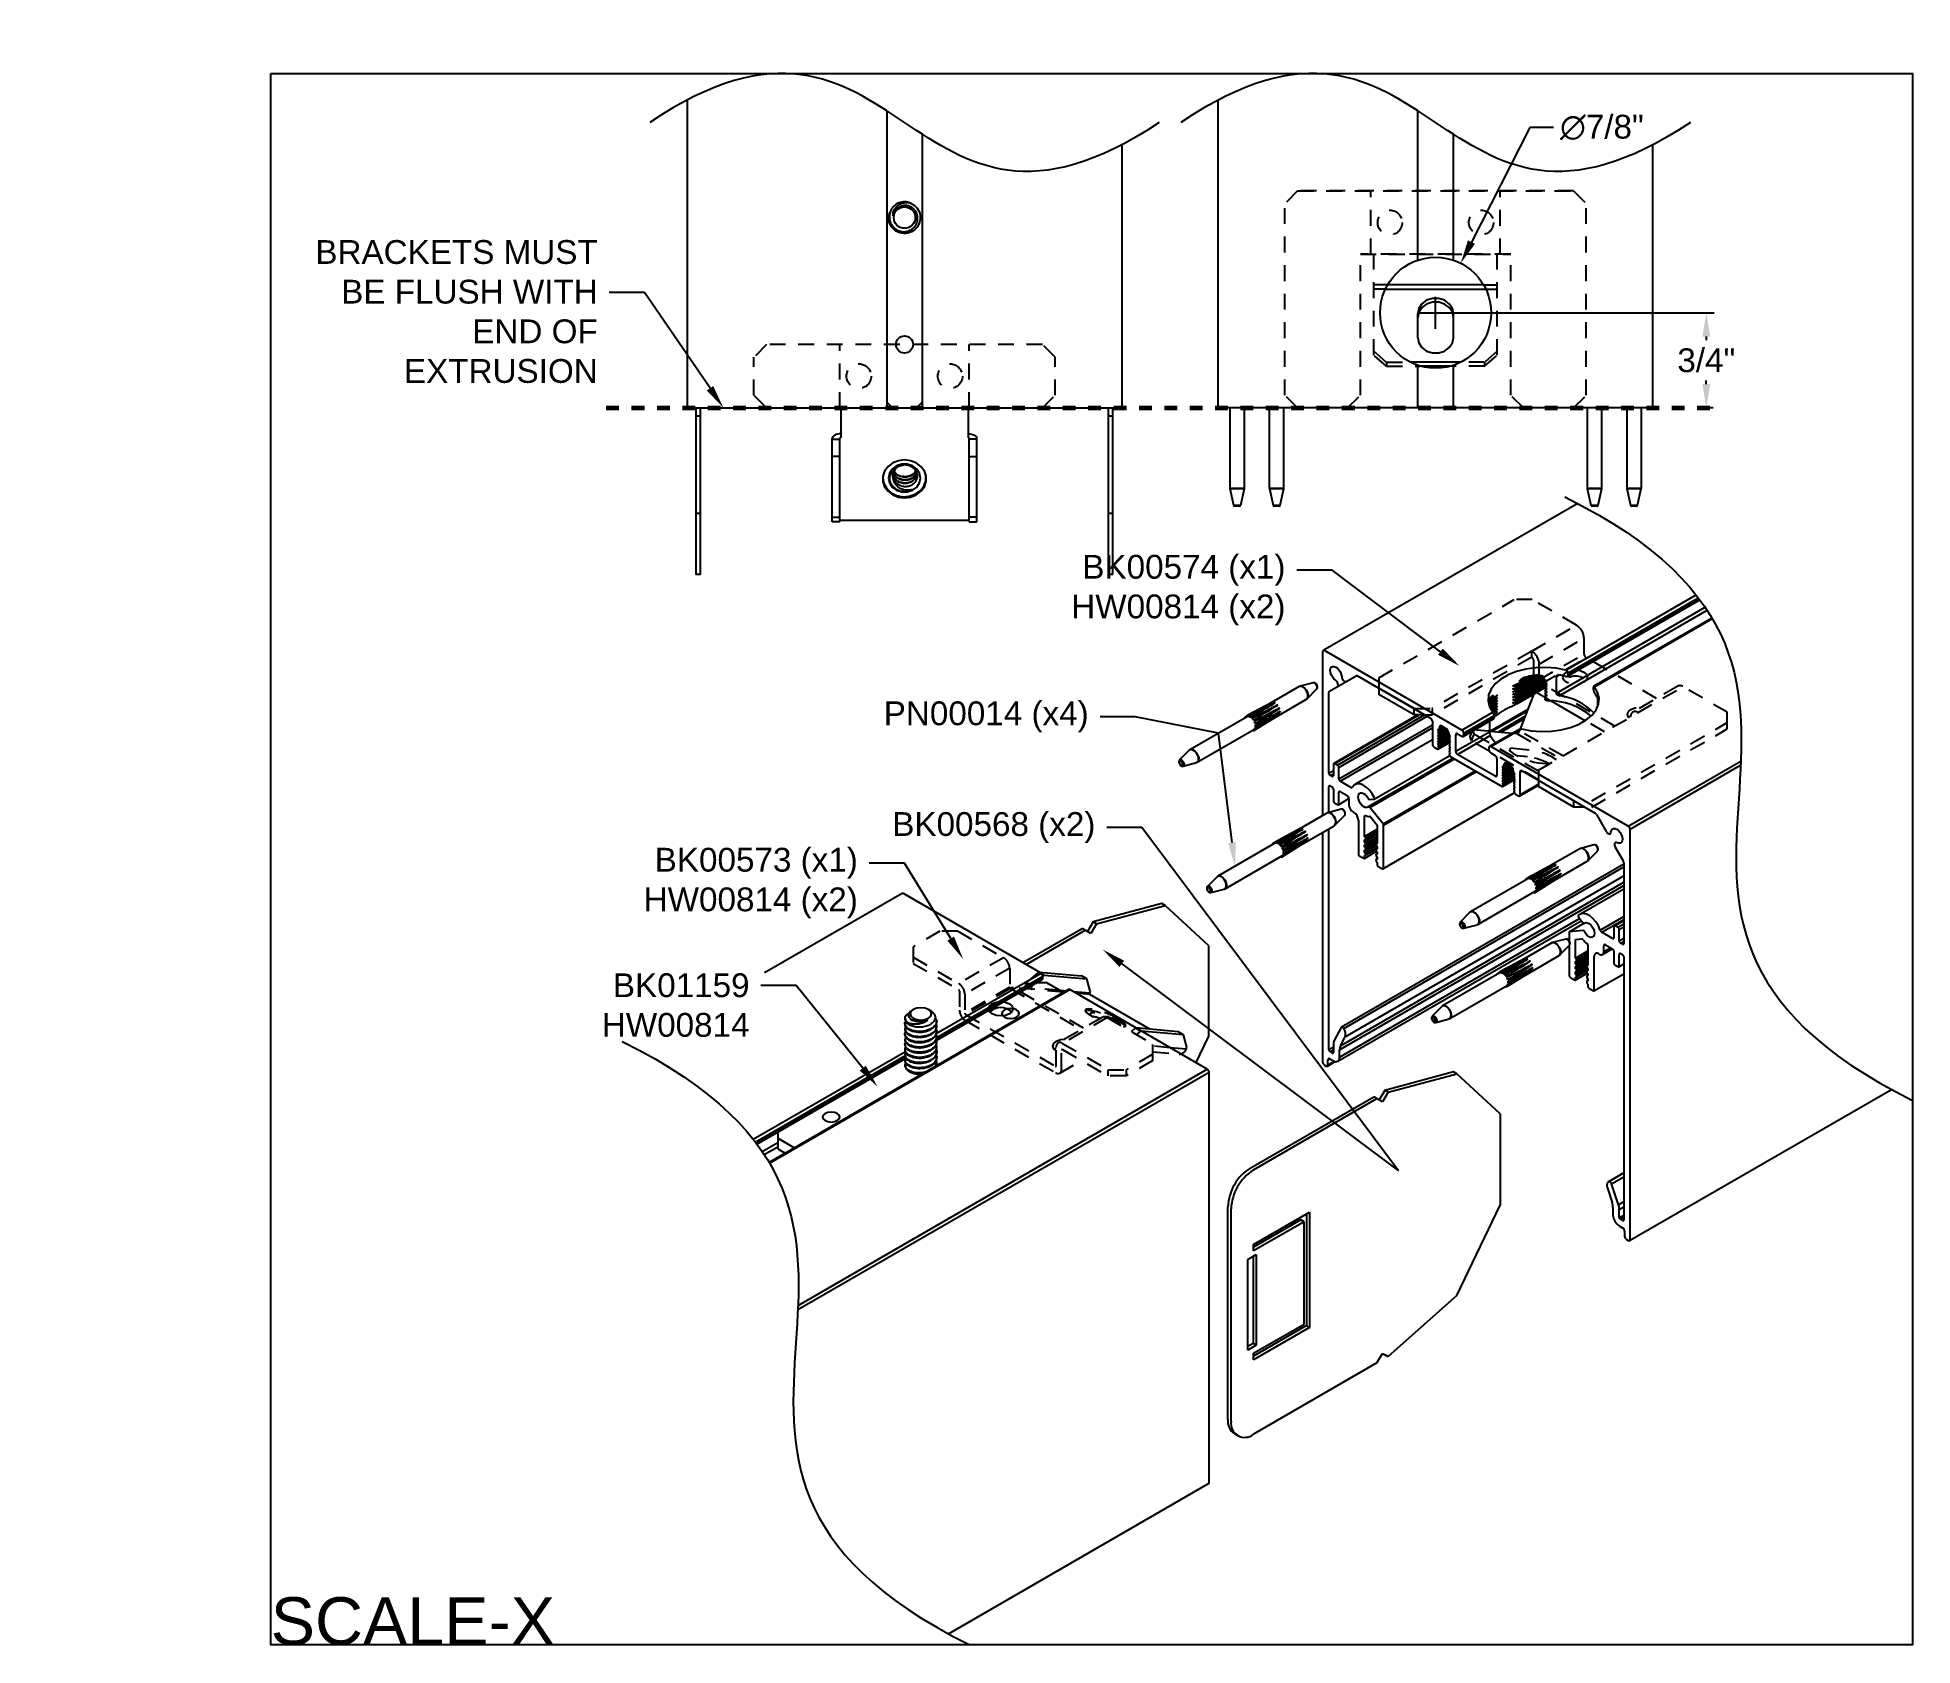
# Model space of a CAD drawing. Header units: inches. Extents: x -1.8 to 12.9, y -12.4 to 0.3.
import ezdxf
from ezdxf import colors
from ezdxf.entities.mleader import LeaderData, LeaderLine
from ezdxf.math import Vec2, Vec3

# ---------------------------------------------------------------- set-up
doc = ezdxf.new("R2010")
doc.units = ezdxf.units.IN
doc.header["$LTSCALE"] = 0.5
doc.header["$MEASUREMENT"] = 0
doc.linetypes.add('HIDDEN', pattern=[0.375, 0.25, -0.125])
doc.linetypes.add('PHANTOM', pattern=[0.5, 0.25, -0.05, 0.05, -0.05, 0.05, -0.05])
doc.layers.get('Defpoints').update_dxf_attribs({"linetype": 'CONTINUOUS'})
for name, color, linetype in [('Brackets', 181, 'CONTINUOUS'), ('Dimension', 10, 'CONTINUOUS'), ('FAB DWG', 221, 'CONTINUOUS'), ('Hardware', 242, 'CONTINUOUS'), ('Housing', 150, 'CONTINUOUS'), ('Mounting', 4, 'CONTINUOUS')]:
    doc.layers.add(name, color=color, linetype=linetype)
doc.layers.add('Text-Unprinted', color=131, linetype='CONTINUOUS', plot=False)
doc.styles.add('LSAD_Standard', font='arial.ttf')
doc.styles.get("Standard").update_dxf_attribs({"font": 'arial.ttf'})
doc.dimstyles.new('AD_X-SectionDetails', dxfattribs={"dimtxt": 0.1875, "dimasz": 0.1875, "dimexe": 0.0625, "dimexo": 0.042969, "dimgap": 0.0625, "dimtad": 0, "dimtih": 1, "dimtoh": 1, "dimdec": 3, "dimzin": 0, "dimdsep": 46, "dimtxsty": 'Standard', "dimcen": 0.125, "dimclrd": 256, "dimclre": 256, "dimclrt": 256, "dimadec": 0, "dimazin": 0, "dimtfac": 1, "dimtdec": 3, "dimtofl": 0, "dimtmove": 0, "dimatfit": 3, "dimfxl": 1, "dimfrac": 2, "dimtolj": 1, "dimtzin": 0, "dimarcsym": 0})

msp = doc.modelspace()

# ---------------------------------------------------------------- texts
at = {"layer": 'Text-Unprinted', "ltscale": 0.5, "transparency": 16777216, "style": 'LSAD_Standard'}
msp.add_attdef('SCALE-X', (0, -12.3857), 'XEffectiveScaleFactor', height=0.375, dxfattribs=at)

# ---------------------------------------------------------------- blocks, each defined once
blk = doc.blocks.new('*D1')
at = {"layer": 'Defpoints', "color": 0, "ltscale": 0.5, "transparency": 16777216}
for p in [(9.184, -1.887), (11.318, -1.887), (11.416, -2.637)]:
    blk.add_point(p, dxfattribs=at)
at = {"layer": 'FAB DWG', "lineweight": -2, "ltscale": 0.5, "transparency": 16777216}
for p, q in [((9.227, -1.887), (11.38, -1.887)), ((11.318, -2.074), (11.318, -2.102)), ((11.318, -2.449), (11.318, -2.421)), ((11.373, -2.637), (11.255, -2.637))]:
    blk.add_line(p, q, dxfattribs=at)
at = {"layer": 'FAB DWG', "ltscale": 0.5, "transparency": 16777216}
for points in [[(11.287, -2.074), (11.349, -2.074), (11.318, -1.887)], [(11.287, -2.449), (11.349, -2.449), (11.318, -2.637)]]:
    blk.add_solid(points, dxfattribs=at)
at = {"layer": 'FAB DWG', "ltscale": 0.5, "transparency": 16777216, "insert": (11.318, -2.262), "char_height": 0.1875, "attachment_point": 5}
blk.add_mtext('\\A1;3/4"', dxfattribs=at)
blk = doc.blocks.new('*D0')
at = {"layer": 'Defpoints', "color": 0, "ltscale": 0.5, "transparency": 16777216}
for p in [(9.382, -1.496), (8.985, -2.277)]:
    blk.add_point(p, dxfattribs=at)
at = {"layer": 'FAB DWG', "lineweight": -2, "ltscale": 0.5, "transparency": 16777216}
for p, q in [((9.926, -0.426), (9.467, -1.329)), ((10.113, -0.426), (9.926, -0.426)), ((9.184, -2.012), (9.184, -1.762)), ((9.059, -1.887), (9.309, -1.887))]:
    blk.add_line(p, q, dxfattribs=at)
at = {"layer": 'FAB DWG', "ltscale": 0.5, "transparency": 16777216}
blk.add_solid([(9.439, -1.315), (9.495, -1.343), (9.382, -1.496)], dxfattribs=at)
at = {"layer": 'FAB DWG', "ltscale": 0.5, "transparency": 16777216, "insert": (10.495, -0.426), "char_height": 0.1875, "attachment_point": 5}
blk.add_mtext('\\A1;∅7/8"', dxfattribs=at)

# ---------------------------------------------------------------- dimensions: what is measured, and where the dimension line sits
at = {"layer": 'FAB DWG', "ltscale": 0.5, "transparency": 16777216}
dim = msp.add_diameter_dim_2p(p1=(8.9854, -2.2765), p2=(9.3818, -1.4965), dimstyle='AD_X-SectionDetails', override={"dimlunit": 5, "dimpost": '"'}, dxfattribs=at)
dim.commit()
dim.dimension.update_dxf_attribs({"geometry": '*D0', "text_midpoint": (10.4946, -0.4263), "dimtype": 131})
dim = msp.add_linear_dim(base=(11.3179, -1.8865), p1=(11.4164, -2.6365), p2=(9.1836, -1.8865), angle=90, dimstyle='AD_X-SectionDetails', override={"dimlunit": 5, "dimpost": '"'}, dxfattribs=at)
dim.commit()
dim.dimension.update_dxf_attribs({"geometry": '*D1', "text_midpoint": (11.3179, -2.2615), "dimtype": 128})

# ---------------------------------------------------------------- linework, layer by layer
at = {"layer": 'Brackets', "linetype": 'HIDDEN', "lineweight": 25, "transparency": 16777216}
for p, q in [((8.0961, -0.9255), (7.9961, -1.0255)), ((7.9961, -2.5365), (7.9961, -1.0255)), ((10.2711, -0.9255), (8.0961, -0.9255)), ((8.0961, -0.9255), (10.2711, -0.9255)), ((8.6739, -1.4255), (8.6739, -0.9255)), ((9.6933, -1.4255), (9.6933, -0.9255)), ((10.2711, -0.9255), (10.3711, -1.0255)), ((10.3711, -2.5365), (10.3711, -1.0255)), ((9.7767, -1.4255), (8.5905, -1.4255)), ((8.5905, -2.5365), (8.5905, -1.4255)), ((8.5905, -1.4255), (9.7767, -1.4255)), ((9.7767, -2.5365), (9.7767, -1.4255)), ((8.6975, -2.1904), (8.7975, -2.277)), ((9.6697, -2.1904), (9.5697, -2.277)), ((8.7975, -2.3069), (8.6975, -2.2203)), ((9.5697, -2.3069), (9.6697, -2.2203)), ((8.0961, -2.6365), (7.9961, -2.5365)), ((8.4905, -2.6365), (8.5905, -2.5365)), ((9.8767, -2.6365), (9.7767, -2.5365)), ((10.2711, -2.6365), (10.3711, -2.5365)), ((7.0916, -7.679), (6.9553, -7.6668)), ((6.9553, -7.7115), (7.1631, -7.7301))]:
    msp.add_line(p, q, dxfattribs=at)
at = {"layer": 'Brackets', "linetype": 'HIDDEN', "transparency": 16777216}
for p, q in [((8.6975, -2.2203), (8.6975, -1.4255)), ((9.6697, -2.2203), (9.6697, -1.4255)), ((8.8049, -1.6674), (8.6975, -1.6674)), ((8.788, -1.6997), (8.6975, -1.6997)), ((9.5623, -1.6674), (9.6697, -1.6674)), ((9.5792, -1.6997), (9.6697, -1.6997)), ((3.9093, -2.1365), (3.8093, -2.2365)), ((6.0843, -2.1365), (3.9093, -2.1365)), ((4.4871, -2.6365), (4.4871, -2.1365)), ((5.5065, -2.6365), (5.5065, -2.1365)), ((6.1843, -2.2365), (6.0843, -2.1365)), ((3.8093, -2.5365), (3.8093, -2.2365)), ((6.1843, -2.5365), (6.1843, -2.2365)), ((8.7975, -2.277), (8.9862, -2.277)), ((8.7975, -2.277), (8.7975, -2.3069)), ((8.7975, -2.3069), (9.0623, -2.3069)), ((9.5697, -2.3069), (9.3049, -2.3069)), ((9.5697, -2.277), (9.381, -2.277)), ((9.5697, -2.277), (9.5697, -2.3069)), ((3.8093, -2.5365), (3.9093, -2.6365)), ((6.0843, -2.6365), (6.1843, -2.5365)), ((8.7357, -4.7644), (9.8041, -4.1476)), ((9.9456, -4.1476), (9.8041, -4.1476)), ((10.2951, -4.3494), (9.9456, -4.1476)), ((9.9416, -4.5535), (10.2951, -4.3494)), ((9.9416, -4.5535), (9.156, -5.007)), ((9.9416, -4.6023), (9.9416, -4.5535)), ((10.0006, -4.6556), (10.3541, -4.4515)), ((10.0006, -4.7805), (10.3541, -4.5764)), ((10.3541, -4.5764), (10.3541, -4.4515)), ((9.9416, -4.6023), (9.156, -5.0558)), ((9.9583, -4.7561), (9.9583, -4.6312)), ((10.0006, -4.7805), (10.0006, -4.6556)), ((10.0173, -4.8095), (10.3708, -4.6054)), ((10.9256, -4.9256), (10.3708, -4.6054)), ((8.7357, -4.7644), (8.7357, -4.846)), ((9.9596, -4.89), (9.9662, -4.873)), ((9.9776, -4.8796), (9.9662, -4.873)), ((10.5965, -5.1438), (10.0173, -4.8095)), ((11.0922, -4.8295), (10.7387, -5.0336)), ((10.7804, -5.0377), (11.1339, -4.8336)), ((11.4835, -5.0354), (11.1339, -4.8336)), ((9.0146, -5.007), (9.156, -5.007)), ((9.156, -5.007), (9.156, -5.0558)), ((10.0548, -4.9242), (10.092, -4.9457)), ((9.0992, -5.0558), (9.156, -5.0558)), ((9.4553, -5.2259), (9.4764, -5.1714)), ((9.4764, -5.1714), (9.4859, -5.2068)), ((9.4764, -5.1714), (9.6093, -5.1833)), ((9.8462, -5.1822), (9.8526, -5.1657)), ((9.9948, -5.4912), (10.7804, -5.0377)), ((10.5159, -5.1904), (10.3629, -5.102)), ((10.4151, -5.7338), (11.4835, -5.117)), ((10.4151, -5.7827), (11.4835, -5.1659)), ((10.7051, -5.0771), (10.7219, -5.063)), ((11.4835, -5.117), (11.4835, -5.0354)), ((11.4835, -5.1659), (11.4835, -5.117)), ((9.4648, -5.2613), (9.4553, -5.2259)), ((9.4859, -5.2068), (9.4648, -5.2613)), ((9.9948, -5.5672), (9.4648, -5.2613)), ((9.9948, -5.5005), (9.4859, -5.2068)), ((9.7913, -5.1996), (9.8234, -5.2025)), ((9.7966, -5.3192), (9.9306, -5.3312)), ((9.8234, -5.2025), (10.1592, -5.3963)), ((10.1881, -5.3796), (9.8462, -5.1822)), ((9.9094, -5.3857), (9.8272, -5.3784)), ((9.9954, -5.434), (10.0806, -5.4417)), ((9.9948, -5.4912), (9.9948, -5.5728)), ((5.276, -6.7615), (5.0638, -6.8839)), ((5.4174, -6.7615), (5.276, -6.7615)), ((5.4174, -6.7615), (5.778, -6.9697)), ((5.0638, -6.8839), (5.0638, -7.0144)), ((5.0638, -6.9656), (5.4245, -7.1738)), ((5.0638, -7.0144), (5.4245, -7.2226)), ((5.778, -6.9697), (5.4245, -7.1738)), ((5.8259, -7.0527), (5.4724, -7.2568)), ((5.8259, -7.0527), (5.8259, -7.2031)), ((5.9584, -7.1687), (6.055, -7.0831)), ((6.055, -7.0831), (6.0601, -7.0835)), ((6.055, -7.0831), (6.0805, -7.0978)), ((5.4301, -7.2324), (5.4301, -7.3828)), ((5.8259, -7.2031), (5.4724, -7.4072)), ((5.8316, -7.2129), (5.478, -7.417)), ((5.8316, -7.2129), (6.391, -7.5358)), ((6.2492, -7.2417), (5.8556, -7.2065)), ((6.4085, -7.5257), (5.8556, -7.2065)), ((5.9524, -7.1842), (5.9584, -7.1687)), ((6.0007, -7.1931), (5.9584, -7.1687)), ((5.9947, -7.2086), (6.0007, -7.1931)), ((6.2281, -7.2295), (5.9947, -7.2086)), ((6.0007, -7.1931), (6.0871, -7.1165)), ((5.4724, -7.2568), (5.4724, -7.4072)), ((5.4769, -7.4652), (6.1875, -7.8754)), ((5.478, -7.417), (6.1875, -7.8266)), ((6.5608, -7.4378), (6.2072, -7.6419)), ((6.5947, -7.4411), (6.2411, -7.6452)), ((6.5947, -7.4411), (6.9553, -7.6493)), ((6.7864, -7.5518), (6.8181, -7.5236)), ((6.1932, -7.8233), (6.1932, -7.6729)), ((6.1932, -7.8233), (6.1932, -7.6729)), ((6.2411, -7.6452), (6.6018, -7.8534)), ((6.8286, -7.5762), (6.8604, -7.548)), ((6.9553, -7.7798), (6.9553, -7.6493)), ((6.2214, -7.8788), (6.3913, -7.7807)), ((6.2355, -7.8477), (6.2355, -7.6973)), ((6.2355, -7.8477), (6.2355, -7.6973)), ((6.2411, -7.6941), (6.6018, -7.9022)), ((6.9553, -7.731), (6.7432, -7.8534)), ((6.9553, -7.7798), (6.7432, -7.9022)), ((6.6018, -7.8534), (6.7432, -7.8534)), ((6.6018, -7.9022), (6.6018, -7.8534)), ((6.7432, -7.9022), (6.6018, -7.9022)), ((6.7432, -7.8534), (6.7432, -7.9022))]:
    msp.add_line(p, q, dxfattribs=at)
at = {"layer": 'Brackets', "lineweight": 25, "transparency": 16777216}
for p, q in [((8.788, -1.6997), (9.5792, -1.6997)), ((9.5623, -1.6674), (8.8049, -1.6674)), ((9.043, -2.0831), (9.043, -1.8936)), ((9.3242, -2.0831), (9.3242, -1.8936)), ((9.381, -2.277), (8.9862, -2.277)), ((9.3049, -2.3069), (9.0623, -2.3069)), ((7.1549, -7.5537), (6.8181, -7.5236)), ((6.8181, -7.5236), (6.8604, -7.548)), ((7.1972, -7.5781), (6.8604, -7.548)), ((7.2171, -7.6902), (7.0916, -7.679)), ((7.1972, -7.5781), (7.1549, -7.5537)), ((7.2231, -7.6747), (7.1972, -7.5781)), ((7.2171, -7.6902), (7.2231, -7.6747))]:
    msp.add_line(p, q, dxfattribs=at)
at = {"layer": 'Brackets', "transparency": 16777216}
for p, q in [((3.353, -2.6365), (3.353, -3.9485)), ((3.3889, -3.9485), (3.3889, -2.6365)), ((4.4951, -2.6365), (4.4951, -2.8712)), ((5.4985, -2.6365), (5.4985, -2.8712)), ((6.6046, -3.9485), (6.6046, -2.6365)), ((6.6405, -3.9485), (6.6405, -2.6365)), ((3.353, -2.6985), (3.3889, -2.6985)), ((6.6046, -2.6985), (6.6405, -2.6985)), ((4.4273, -3.5332), (4.4273, -2.8752)), ((4.4273, -2.8837), (4.4871, -2.8837)), ((4.4871, -3.5332), (4.4871, -2.8752)), ((5.5065, -3.5332), (5.5065, -2.8752)), ((5.5663, -2.8837), (5.5065, -2.8837)), ((5.5663, -3.5332), (5.5663, -2.8752)), ((4.4871, -3.0203), (4.4273, -3.0203)), ((5.5065, -3.0203), (5.5663, -3.0203)), ((4.9221, -3.1457), (4.9147, -3.1338)), ((3.353, -3.4656), (3.3889, -3.4656)), ((4.4273, -3.4966), (4.4871, -3.4966)), ((4.4871, -3.5332), (4.4273, -3.5332)), ((4.4951, -3.5207), (5.4985, -3.5207)), ((5.5663, -3.4966), (5.5065, -3.4966)), ((5.5065, -3.5332), (5.5663, -3.5332)), ((6.6046, -3.4656), (6.6405, -3.4656)), ((3.3889, -3.9485), (3.353, -3.9485)), ((6.6405, -3.9485), (6.6046, -3.9485)), ((9.0146, -5.007), (8.7357, -4.846)), ((8.7357, -4.846), (8.7357, -4.8948)), ((9.0146, -5.0558), (8.7357, -4.8948)), ((9.0146, -5.0558), (9.0146, -5.007)), ((9.8526, -5.1657), (9.9596, -4.89)), ((10.0548, -4.9242), (9.9776, -4.8796)), ((10.3629, -5.102), (10.092, -4.9457)), ((9.0992, -5.0558), (9.0146, -5.0558)), ((9.6093, -5.1833), (9.7913, -5.1996)), ((10.2736, -5.7338), (9.9948, -5.5728)), ((9.9948, -5.5728), (9.9948, -5.6217)), ((10.2736, -5.7827), (9.9948, -5.6217)), ((10.2736, -5.7827), (10.2736, -5.7338)), ((10.3582, -5.7827), (10.2736, -5.7827)), ((7.0267, -6.5428), (6.4843, -6.6881)), ((6.5097, -6.7027), (7.0521, -6.5574)), ((7.0521, -6.5574), (7.0267, -6.5428)), ((7.3936, -6.8742), (7.0521, -6.5574)), ((5.9297, -7.0083), (6.3967, -6.7387)), ((5.9551, -7.0229), (6.4221, -6.7533)), ((6.4221, -6.7533), (6.3967, -6.7387)), ((6.4659, -6.7787), (6.4221, -6.7533)), ((6.4843, -6.6881), (6.4405, -6.764)), ((6.5097, -6.7027), (6.4659, -6.7787)), ((6.5097, -6.7027), (6.4843, -6.6881)), ((7.3936, -6.8742), (7.3936, -7.5943)), ((6.0601, -7.0835), (6.3918, -7.1132)), ((6.0805, -7.0978), (6.0973, -7.1075)), ((6.0973, -7.1075), (6.0871, -7.1165)), ((6.0973, -7.1075), (6.4341, -7.1376)), ((6.454, -7.2497), (6.3285, -7.2385)), ((6.4341, -7.1376), (6.3918, -7.1132)), ((6.46, -7.2342), (6.4341, -7.1376)), ((6.46, -7.2342), (6.454, -7.2497)), ((6.4568, -7.2602), (6.3496, -7.2507)), ((6.9304, -7.5336), (6.4568, -7.2602)), ((7.2962, -7.7971), (7.3936, -7.5943)), ((9.326, -7.8701), (8.7836, -8.0154)), ((8.809, -8.03), (9.3513, -7.8848)), ((9.3513, -7.8848), (9.326, -7.8701)), ((9.6928, -8.2016), (9.3513, -7.8848)), ((7.7229, -8.6277), (8.6959, -8.066)), ((7.7483, -8.6424), (8.7213, -8.0807)), ((8.7213, -8.0807), (8.6959, -8.066)), ((8.7651, -8.106), (8.7213, -8.0807)), ((8.7836, -8.0154), (8.7397, -8.0913)), ((8.809, -8.03), (8.7651, -8.106)), ((8.809, -8.03), (8.7836, -8.0154)), ((9.6928, -8.2016), (9.6928, -8.9217)), ((7.5461, -10.6092), (7.5461, -8.9339)), ((7.5715, -10.6239), (7.5715, -8.9485)), ((7.7483, -9.2298), (8.1902, -8.9746)), ((8.1649, -8.9893), (8.1649, -9.8688)), ((8.1902, -8.9746), (8.1902, -9.8834)), ((9.3513, -9.6327), (9.6928, -8.9217)), ((8.121, -9.0359), (7.7483, -9.2511)), ((8.1464, -9.0506), (7.7483, -9.2804)), ((8.1464, -9.0506), (8.121, -9.0359)), ((8.1464, -9.8581), (8.1464, -9.0506)), ((7.7041, -9.3484), (7.7704, -9.3101)), ((7.7483, -9.2804), (7.7483, -9.2298)), ((7.7704, -9.3101), (7.7704, -10.0246)), ((7.7041, -10.0628), (7.7041, -9.3484)), ((7.745, -9.3247), (7.745, -10.0099)), ((9.3513, -9.6327), (8.809, -10.1137)), ((7.7483, -10.0879), (8.1464, -9.8581)), ((8.1649, -9.8688), (7.7483, -10.1093)), ((8.1902, -9.8834), (7.7483, -10.1386)), ((8.1902, -9.8834), (8.1649, -9.8688)), ((7.745, -10.0099), (7.7041, -10.0335)), ((7.7704, -10.0246), (7.7041, -10.0628)), ((7.7704, -10.0246), (7.745, -10.0099)), ((7.7483, -10.1386), (7.7483, -10.0879)), ((8.7213, -10.1643), (7.7483, -10.726)), ((8.7213, -10.1643), (8.7651, -10.0884)), ((8.7651, -10.0884), (8.809, -10.1137)), ((8.7651, -10.0884), (8.7836, -10.099)), ((8.809, -10.1137), (8.7836, -10.099)), ((7.5979, -10.7237), (7.6233, -10.7384))]:
    msp.add_line(p, q, dxfattribs=at)
at = {"layer": 'Brackets', "linetype": 'Continuous', "lineweight": 25, "transparency": 16777216}
for p, q in [((6.2685, -7.2331), (6.2281, -7.2295)), ((6.253, -7.242), (6.2492, -7.2417))]:
    msp.add_line(p, q, dxfattribs=at)
at = {"layer": 'Brackets', "lineweight": 25, "transparency": 16777216, "flags": 128}
for points in [[(9.3242, -1.8936), (9.3157, -1.8519), (9.2913, -1.8153), (9.2539, -1.7881), (9.208, -1.7737), (9.1592, -1.7737), (9.1133, -1.7881), (9.0759, -1.8153), (9.0515, -1.8519), (9.043, -1.8936)], [(9.3242, -1.9235), (9.3157, -1.8818), (9.2913, -1.8452), (9.2539, -1.818), (9.208, -1.8036), (9.1592, -1.8036), (9.1133, -1.818), (9.0759, -1.8452), (9.0515, -1.8818), (9.043, -1.9235)], [(9.043, -2.0831), (9.0515, -2.1247), (9.0759, -2.1613), (9.1133, -2.1885), (9.1592, -2.203), (9.208, -2.203), (9.2539, -2.1885), (9.2913, -2.1613), (9.3157, -2.1247), (9.3242, -2.0831)]]:
    msp.add_lwpolyline(points, dxfattribs=at)
at = {"layer": 'Brackets', "transparency": 16777216, "flags": 128}
for points in [[(4.4951, -2.8413), (4.4819, -2.8419), (4.4691, -2.8439), (4.4574, -2.847), (4.4471, -2.8512), (4.4387, -2.8564), (4.4324, -2.8622), (4.4286, -2.8686), (4.4273, -2.8752)], [(4.4951, -2.8712), (4.4935, -2.8713), (4.492, -2.8715), (4.4906, -2.8719), (4.4894, -2.8724), (4.4884, -2.873), (4.4877, -2.8737), (4.4872, -2.8744), (4.4871, -2.8752)], [(5.4985, -2.8413), (5.5117, -2.8419), (5.5244, -2.8439), (5.5361, -2.847), (5.5464, -2.8512), (5.5548, -2.8564), (5.5611, -2.8622), (5.565, -2.8686), (5.5663, -2.8752)], [(5.4985, -2.8712), (5.5, -2.8713), (5.5015, -2.8715), (5.5029, -2.8719), (5.5041, -2.8724), (5.5051, -2.873), (5.5058, -2.8737), (5.5063, -2.8744), (5.5065, -2.8752)], [(4.9968, -3.3449), (5.0452, -3.3389), (5.0898, -3.3213), (5.1268, -3.2935), (5.1532, -3.2578), (5.167, -3.2171), (5.167, -3.1747), (5.1532, -3.1341), (5.1268, -3.0984), (5.0898, -3.0706), (5.0452, -3.053), (4.9968, -3.047), (4.9483, -3.053), (4.9038, -3.0706), (4.8668, -3.0984), (4.8403, -3.1341), (4.8265, -3.1747), (4.8265, -3.2171), (4.8403, -3.2578), (4.8668, -3.2935), (4.9038, -3.3213), (4.9483, -3.3389), (4.9968, -3.3449)], [(4.8698, -3.1895), (4.8774, -3.2272), (4.8995, -3.2602), (4.9333, -3.2848), (4.9747, -3.2979), (5.0188, -3.2979), (5.0603, -3.2848), (5.0941, -3.2602), (5.1161, -3.2272), (5.1238, -3.1895), (5.1161, -3.1519), (5.0941, -3.1188), (5.0603, -3.0943), (5.0188, -3.0812), (4.9747, -3.0812), (4.9333, -3.0943), (4.8995, -3.1188), (4.8774, -3.1519), (4.8698, -3.1895)], [(4.8322, -3.1527), (4.8268, -3.1895), (4.8343, -3.2329), (4.8563, -3.2725), (4.8908, -3.3047), (4.9347, -3.3266), (4.9841, -3.3364), (5.0346, -3.3331), (5.0818, -3.317), (5.1214, -3.2897), (5.1499, -3.2534), (5.1649, -3.2115), (5.1649, -3.1676), (5.1613, -3.1527)], [(4.4871, -3.5247), (4.4872, -3.5239), (4.4877, -3.5232), (4.4884, -3.5225), (4.4894, -3.5219), (4.4906, -3.5214), (4.492, -3.521), (4.4935, -3.5208), (4.4951, -3.5207)], [(5.5065, -3.5247), (5.5063, -3.5239), (5.5058, -3.5232), (5.5051, -3.5225), (5.5041, -3.5219), (5.5029, -3.5214), (5.5015, -3.521), (5.5, -3.5208), (5.4985, -3.5207)], [(5.6868, -7.4124), (5.6659, -7.3943), (5.6585, -7.3729), (5.6659, -7.3515), (5.6868, -7.3334), (5.7182, -7.3213), (5.7552, -7.3171), (5.7923, -7.3213), (5.8236, -7.3334), (5.8446, -7.3515), (5.852, -7.3729), (5.8446, -7.3943), (5.8236, -7.4124), (5.7923, -7.4245), (5.7552, -7.4288), (5.7182, -7.4245), (5.6868, -7.4124)], [(6.1932, -7.7042), (6.1745, -7.688), (6.1671, -7.6666), (6.1745, -7.6453), (6.1955, -7.6271), (6.2269, -7.615), (6.2604, -7.6112)]]:
    msp.add_lwpolyline(points, dxfattribs=at)
at = {"layer": 'Brackets', "linetype": 'HIDDEN', "transparency": 16777216, "flags": 128}
for points in [[(10.3518, -4.7195), (10.3728, -4.7376), (10.3802, -4.759), (10.3728, -4.7804), (10.3518, -4.7985), (10.3204, -4.8106), (10.2834, -4.8149), (10.2464, -4.8106), (10.215, -4.7985), (10.194, -4.7804), (10.1867, -4.759), (10.194, -4.7376), (10.215, -4.7195), (10.2464, -4.7074), (10.2834, -4.7032), (10.3204, -4.7074), (10.3518, -4.7195)], [(10.7075, -5.0798), (10.7027, -5.074), (10.6953, -5.0527), (10.7027, -5.0313), (10.7237, -5.0132), (10.7551, -5.0011), (10.7921, -4.9968), (10.8018, -4.9971)], [(9.7966, -5.3192), (9.7731, -5.3201), (9.7645, -5.3277), (9.7717, -5.3413), (9.794, -5.3591), (9.8285, -5.379), (9.8712, -5.3987), (9.9168, -5.4157), (9.96, -5.4279), (9.9954, -5.434)], [(6.6873, -7.4539), (6.6487, -7.4338), (6.6048, -7.4145), (6.559, -7.3976), (6.5151, -7.3845), (6.4765, -7.3763), (6.4466, -7.3737), (6.4275, -7.3767), (6.421, -7.3853), (6.4276, -7.3986), (6.4466, -7.4157), (6.4766, -7.4351), (6.5151, -7.4552), (6.5236, -7.4592)], [(6.7361, -7.5124), (6.7337, -7.5067), (6.7182, -7.4902), (6.6902, -7.4706), (6.6521, -7.4498), (6.6075, -7.4295), (6.5601, -7.4116), (6.5143, -7.3977), (6.4741, -7.3889), (6.443, -7.3862), (6.4239, -7.3896), (6.4223, -7.3906)], [(6.6962, -7.4997), (6.6897, -7.4881), (6.6696, -7.472), (6.6384, -7.454), (6.5999, -7.4363), (6.5586, -7.4209), (6.5196, -7.4098), (6.4876, -7.4043), (6.4664, -7.4051), (6.4586, -7.412), (6.4652, -7.4242), (6.4822, -7.4382)], [(6.7229, -7.5151), (6.7363, -7.5123), (6.7428, -7.5037), (6.7363, -7.4904), (6.7173, -7.4733), (6.6873, -7.4539)]]:
    msp.add_lwpolyline(points, dxfattribs=at)
at = {"layer": 'Brackets', "linetype": 'HIDDEN', "lineweight": 25, "transparency": 16777216}
for centre in [(8.8239, -1.1755), (9.5433, -1.1755)]:
    msp.add_circle(centre, 0.0968, dxfattribs=at)
at = {"layer": 'Brackets', "linetype": 'HIDDEN', "transparency": 16777216}
for centre in [(4.6371, -2.3865), (5.3565, -2.3865)]:
    msp.add_circle(centre, 0.0968, dxfattribs=at)
at = {"layer": 'Brackets', "transparency": 16777216}
for centre, radius, start, end in [((4.9887, -3.1641), 0.0866, 205.48019, 250.509), ((4.9938, -3.0827), 0.0954, 221.27776, 262.39597), ((4.9967, -3.1551), 0.1418, 256.89404, 296.67424), ((5.7552, -7.4911), 0.1279, 47.14783, 132.85217), ((6.4619, -7.2532), 0.00869, 156.02383, 233.97678), ((6.2639, -7.7849), 0.1279, 123.5342, 132.85217), ((7.9299, -8.9514), 0.3842, 122.60548, 177.39452), ((7.9553, -8.966), 0.3842, 122.60548, 177.39452), ((7.6686, -10.6228), 0.1232, 173.70115, 234.98667), ((7.6793, -10.6414), 0.1092, 170.78596, 309.20329)]:
    msp.add_arc(centre, radius, start, end, dxfattribs=at)
at = {"layer": 'Brackets', "linetype": 'HIDDEN', "transparency": 16777216}
for centre, radius, start, end in [((10.2261, -4.4574), 0.1282, 2.60548, 57.39452), ((9.8725, -4.6615), 0.1282, 2.60549, 57.3945), ((10.3904, -4.5748), 0.0363, 182.60548, 237.39452), ((9.922, -4.6329), 0.0363, 2.60552, 57.39445), ((10.0867, -4.7501), 0.1285, 182.68301, 220.68195), ((10.0863, -4.9173), 0.128, 122.63797, 159.77289), ((10.0368, -4.7789), 0.0363, 182.60548, 237.39452), ((10.2848, -4.8865), 0.1358, 60.44293, 130.63961), ((11.1095, -4.8677), 0.042, 54.38242, 114.30712), ((10.7573, -5.0659), 0.0364, 50.79671, 189.21404), ((9.8192, -5.1748), 0.028, 278.60067, 344.5265), ((9.8301, -5.9078), 0.5281, 61.82009, 81.35569), ((9.8625, -5.822), 0.4955, 56.39982, 82.09715), ((5.7219, -7.0574), 0.1042, 2.60548, 57.39452), ((5.3683, -7.2615), 0.1042, 2.60548, 57.39452), ((5.4178, -7.2329), 0.0123, 2.60548, 57.39452), ((5.8382, -7.2025), 0.0123, 182.60548, 237.39452), ((5.8539, -7.248), 0.0416, 87.64224, 122.34928), ((6.0318, -7.2147), 0.085, 158.97335, 179.95577), ((6.0027, -7.2122), 0.00869, 156.02383, 233.97678), ((5.5347, -7.3779), 0.1047, 182.69297, 236.48332), ((5.4847, -7.4066), 0.0123, 182.60548, 237.39452), ((6.5748, -7.4688), 0.0341, 54.38242, 114.30712), ((6.4552, -7.8011), 0.3901, 55.98148, 68.58188), ((6.2224, -7.6682), 0.0296, 50.79671, 189.21404), ((6.1898, -7.8239), 0.00349, 230.79671, 9.21404), ((6.2389, -7.6968), 0.00349, 50.79671, 189.21404), ((6.2063, -7.8525), 0.0296, 230.79671, 9.21404)]:
    msp.add_arc(centre, radius, start, end, dxfattribs=at)
at = {"layer": 'Brackets', "lineweight": 25, "transparency": 16777216}
for centre, radius, start, end in [((7.1639, -7.6526), 0.0775, 269.40998, 280.38884), ((7.1598, -7.6713), 0.0603, 287.40693, 341.68273)]:
    msp.add_arc(centre, radius, start, end, dxfattribs=at)
at = {"layer": 'Brackets', "transparency": 16777216}
for points, knots in [([(4.9598, -3.2458), (4.9695, -3.2493), (4.9889, -3.2564), (5.021, -3.2556), (5.0513, -3.2467), (5.0768, -3.2292), (5.0939, -3.205), (5.1012, -3.1769), (5.097, -3.1479), (5.0814, -3.1212), (5.0561, -3.1001), (5.0233, -3.087), (4.9865, -3.0841), (4.9497, -3.0918), (4.917, -3.1098), (4.8923, -3.1364), (4.8784, -3.1691), (4.8772, -3.2046), (4.8894, -3.2388), (4.9139, -3.268), (4.9411, -3.2854), (4.9594, -3.2914), (4.9646, -3.2931)], [0, 0, 0, 0, 0.0443063, 0.0885714, 0.1347619, 0.1816063, 0.228425, 0.2767145, 0.3260975, 0.3754667, 0.4258728, 0.4777948, 0.5297111, 0.5822508, 0.636712, 0.6911721, 0.7458608, 0.8028615, 0.8598621, 0.9167963, 0.9762492, 1, 1, 1, 1]), ([(4.9105, -3.2014), (4.9076, -3.1913), (4.9014, -3.1703), (4.9092, -3.1376), (4.9297, -3.1098), (4.9581, -3.0907), (4.9797, -3.0875), (4.9891, -3.0861)], [0, 0, 0, 0, 0.200088, 0.4136182, 0.6204328, 0.8358505, 1, 1, 1, 1]), ([(4.8908, -3.2362), (4.896, -3.2443), (4.9096, -3.2654), (4.948, -3.2874), (4.9914, -3.2963), (5.0301, -3.2934), (5.0502, -3.2857), (5.0603, -3.2818)], [0, 0, 0, 0, 0.1582788, 0.4123748, 0.6599508, 0.827005, 1, 1, 1, 1]), ([(5.0893, -3.1583), (5.0879, -3.1683), (5.0851, -3.1881), (5.0637, -3.2134), (5.0332, -3.2295), (4.9968, -3.2342), (4.9603, -3.2265), (4.9292, -3.2066), (4.9081, -3.1781), (4.9055, -3.1562), (4.9042, -3.1458)], [0, 0, 0, 0, 0.12625863, 0.24854638, 0.37592107, 0.50000499, 0.62408891, 0.7514636, 0.88168964, 1, 1, 1, 1]), ([(4.9598, -3.2458), (4.9497, -3.2402), (4.9292, -3.2289), (4.9085, -3.2006), (4.9057, -3.1788), (4.9042, -3.1677)], [0, 0, 0, 0, 0.32721444, 0.65823287, 1, 1, 1, 1]), ([(5.0893, -3.1552), (5.0879, -3.1652), (5.0851, -3.185), (5.0637, -3.2103), (5.0332, -3.2264), (4.9962, -3.2312), (4.9596, -3.2231), (4.9297, -3.2033), (4.9109, -3.18), (4.9083, -3.163), (4.9073, -3.1567)], [0, 0, 0, 0, 0.133539, 0.2628782, 0.3975977, 0.5288366, 0.666935, 0.7947879, 0.924127, 1, 1, 1, 1]), ([(5.0893, -3.1333), (5.0879, -3.1433), (5.0851, -3.1631), (5.0637, -3.1884), (5.0332, -3.2045), (4.9968, -3.2092), (4.9602, -3.2015), (4.9298, -3.1814), (4.9122, -3.1611), (4.9099, -3.1482), (4.9096, -3.1466)], [0, 0, 0, 0, 0.1402802, 0.2761486, 0.4176689, 0.5555329, 0.6933969, 0.8349172, 0.9796054, 1, 1, 1, 1]), ([(5.0858, -3.1442), (5.085, -3.1494), (5.0824, -3.1643), (5.0634, -3.1852), (5.0333, -3.2014), (4.9962, -3.2062), (4.9595, -3.1982), (4.9301, -3.1782), (4.9129, -3.1589), (4.9105, -3.1463), (4.9101, -3.1442)], [0, 0, 0, 0, 0.0786062, 0.2247936, 0.3770622, 0.5253968, 0.6814845, 0.825992, 0.9721794, 1, 1, 1, 1]), ([(5.0603, -3.2818), (5.0468, -3.284), (5.0197, -3.2884), (4.9778, -3.2801), (4.9437, -3.2596), (4.9201, -3.2322), (4.9136, -3.2113), (4.9105, -3.2014)], [0, 0, 0, 0, 0.2199105, 0.4400687, 0.6443081, 0.8304063, 1, 1, 1, 1]), ([(5.0832, -3.1333), (5.0829, -3.1348), (5.0805, -3.1458), (5.063, -3.1632), (5.0334, -3.1796), (4.9967, -3.1842), (4.9605, -3.1765), (4.9356, -3.161), (4.925, -3.1489), (4.9221, -3.1457)], [0, 0, 0, 0, 0.0270434, 0.2039225, 0.3881594, 0.5676365, 0.7471136, 0.9313505, 1, 1, 1, 1]), ([(5.0828, -3.1317), (5.0826, -3.1327), (5.0802, -3.1431), (5.0629, -3.1601), (5.0334, -3.1764), (5.0034, -3.1805), (4.9864, -3.178), (4.9812, -3.1773)], [0, 0, 0, 0, 0.02722586, 0.30527291, 0.5948862, 0.87701722, 1, 1, 1, 1])]:
    msp.add_open_spline(points, degree=3, knots=knots, dxfattribs=at)
at = {"layer": 'Brackets', "linetype": 'HIDDEN', "transparency": 16777216}
for points, knots in [([(6.5402, -7.4497), (6.5335, -7.4472), (6.5167, -7.4412), (6.4954, -7.4362), (6.4809, -7.4339), (6.4783, -7.435), (6.4781, -7.4351)], [0, 0, 0, 0, 0.2408471, 0.6021403, 0.9716151, 1, 1, 1, 1]), ([(6.5976, -7.4379), (6.6097, -7.4458), (6.6218, -7.4537), (6.6297, -7.4613), (6.6298, -7.4614)], [0, 0, 0, 0, 0.9905613, 1, 1, 1, 1]), ([(6.6748, -7.4874), (6.6679, -7.4813), (6.6555, -7.4703), (6.6271, -7.4531), (6.6076, -7.443), (6.5976, -7.4379)], [0, 0, 0, 0, 0.3856374, 0.687452, 1, 1, 1, 1]), ([(6.6879, -7.4961), (6.6862, -7.4924), (6.6837, -7.4869), (6.676, -7.48), (6.6734, -7.4777)], [0, 0, 0, 0, 0.673372, 1, 1, 1, 1])]:
    msp.add_open_spline(points, degree=3, knots=knots, dxfattribs=at)
at = {"layer": 'Dimension', "transparency": 16777216}
for points in [[(7.0053, -0.3865), (6.001, -1.056), (4.9968, -0.3865), (3.9925, 0.283), (2.9882, -0.3865)], [(11.1921, -0.3865), (10.1879, -1.056), (9.1836, -0.3865), (8.1793, 0.283), (7.1751, -0.3865)]]:
    msp.add_open_spline(points, degree=3, dxfattribs=at)
at = {"layer": 'FAB DWG', "linetype": 'PHANTOM', "lineweight": 60, "ltscale": 0.5, "transparency": 16777216}
msp.add_line((2.6458, -2.6365), (11.4164, -2.6365), dxfattribs=at)
at = {"layer": 'Hardware', "lineweight": 25, "transparency": 16777216}
for p, q in [((7.5614, -2.6365), (7.5614, -3.2706)), ((7.6764, -3.2706), (7.6764, -2.6365)), ((7.8728, -2.6365), (7.8728, -3.2706)), ((7.9878, -3.2706), (7.9878, -2.6365)), ((10.3794, -2.6365), (10.3794, -3.2706)), ((10.4944, -3.2706), (10.4944, -2.6365)), ((10.6909, -2.6365), (10.6909, -3.2706)), ((10.8059, -3.2706), (10.8059, -2.6365)), ((7.5614, -3.2706), (7.6678, -3.2706)), ((7.5616, -3.2728), (7.5906, -3.4037)), ((7.6761, -3.2728), (7.5616, -3.2728)), ((7.6471, -3.4037), (7.6761, -3.2728)), ((7.6678, -3.2706), (7.6764, -3.2706)), ((7.8728, -3.2706), (7.975, -3.2706)), ((7.873, -3.2728), (7.9021, -3.4037)), ((7.9876, -3.2728), (7.873, -3.2728)), ((7.9585, -3.4037), (7.9876, -3.2728)), ((7.975, -3.2706), (7.9878, -3.2706)), ((10.3794, -3.2706), (10.4781, -3.2706)), ((10.3796, -3.2728), (10.4087, -3.4037)), ((10.4942, -3.2728), (10.3796, -3.2728)), ((10.4651, -3.4037), (10.4942, -3.2728)), ((10.4781, -3.2706), (10.4944, -3.2706)), ((10.6909, -3.2706), (10.8015, -3.2706)), ((10.6911, -3.2728), (10.7201, -3.4037)), ((10.8056, -3.2728), (10.6911, -3.2728)), ((10.7766, -3.4037), (10.8056, -3.2728)), ((10.8015, -3.2706), (10.8059, -3.2706)), ((7.5906, -3.4037), (7.6471, -3.4037)), ((7.6373, -3.4115), (7.6004, -3.4115)), ((7.9021, -3.4037), (7.9585, -3.4037)), ((7.9488, -3.4115), (7.9118, -3.4115)), ((10.4087, -3.4037), (10.4651, -3.4037)), ((10.4554, -3.4115), (10.4184, -3.4115)), ((10.7201, -3.4037), (10.7766, -3.4037)), ((10.7668, -3.4115), (10.7299, -3.4115))]:
    msp.add_line(p, q, dxfattribs=at)
at = {"layer": 'Hardware', "transparency": 16777216}
for p, q in [((8.1083, -4.833), (7.8767, -4.9667)), ((8.1159, -4.8309), (8.1104, -4.8322)), ((8.2195, -4.803), (8.1148, -4.8303)), ((8.1714, -4.9283), (8.2474, -4.8513)), ((7.8967, -4.956), (7.6987, -5.062)), ((7.9165, -4.9606), (7.7185, -5.0666)), ((7.8812, -5.0074), (7.7386, -5.0837)), ((7.839, -5.0769), (7.9537, -5.0057)), ((7.913, -5.0785), (8.1658, -4.9326)), ((7.6975, -5.0701), (7.247, -5.3302)), ((7.3045, -5.4298), (7.7568, -5.1687)), ((7.6969, -5.0645), (7.6845, -5.0711)), ((7.7496, -5.1803), (7.9211, -5.0738)), ((7.7627, -5.1244), (7.8394, -5.0767)), ((7.7638, -5.1711), (7.9546, -5.0527)), ((7.7686, -5.1507), (7.9594, -5.0322)), ((7.2414, -5.3345), (7.1655, -5.4115)), ((7.1933, -5.4598), (7.298, -5.4325)), ((7.2954, -5.4323), (7.3025, -5.4306)), ((7.3045, -5.4298), (7.3031, -5.4305)), ((8.3275, -5.8297), (8.0958, -5.9635)), ((8.335, -5.8276), (8.3295, -5.8289)), ((8.4386, -5.7998), (8.334, -5.8271)), ((8.3905, -5.925), (8.4665, -5.8481)), ((8.1158, -5.9528), (7.9178, -6.0587)), ((8.1356, -5.9573), (7.9376, -6.0633)), ((8.1003, -6.0042), (7.9578, -6.0805)), ((7.9829, -6.1679), (8.1737, -6.0494)), ((7.9877, -6.1474), (8.1785, -6.029)), ((8.0581, -6.0737), (8.1728, -6.0024)), ((8.1321, -6.0753), (8.385, -5.9293)), ((7.9167, -6.0669), (7.4661, -6.327)), ((7.5236, -6.4266), (7.9759, -6.1655)), ((7.9161, -6.0612), (7.9036, -6.0679)), ((7.9688, -6.1771), (8.1402, -6.0706)), ((7.9818, -6.1211), (8.0586, -6.0735)), ((10.3211, -6.1105), (10.0894, -6.2443)), ((10.3286, -6.1084), (10.3232, -6.1097)), ((10.4322, -6.0806), (10.3276, -6.1079)), ((10.3842, -6.2058), (10.4601, -6.1289)), ((7.4606, -6.3313), (7.3846, -6.4082)), ((9.9103, -6.3477), (9.4598, -6.6078)), ((9.9097, -6.342), (9.8973, -6.3487)), ((10.1095, -6.2335), (9.9115, -6.3395)), ((10.1293, -6.2381), (9.9313, -6.3441)), ((10.094, -6.285), (9.9514, -6.3613)), ((9.9624, -6.4579), (10.1339, -6.3514)), ((9.9754, -6.4019), (10.0522, -6.3543)), ((9.9766, -6.4487), (10.1674, -6.3302)), ((9.9814, -6.4282), (10.1722, -6.3098)), ((10.0517, -6.3545), (10.1665, -6.2832)), ((10.1258, -6.3561), (10.3786, -6.2101)), ((7.4125, -6.4565), (7.5171, -6.4292)), ((7.5145, -6.4291), (7.5217, -6.4274)), ((7.5236, -6.4266), (7.5222, -6.4273)), ((9.5172, -6.7074), (9.9695, -6.4463)), ((9.4542, -6.6121), (9.3782, -6.689)), ((9.4061, -6.7373), (9.5108, -6.71)), ((9.5081, -6.7099), (9.5153, -6.7082)), ((9.5172, -6.7074), (9.5159, -6.7081)), ((10.3562, -6.6977), (10.3567, -6.6974)), ((10.3567, -6.6974), (10.3567, -6.6974)), ((10.0998, -6.853), (9.8681, -6.9867)), ((10.1073, -6.8509), (10.1019, -6.8522)), ((10.2109, -6.823), (10.1063, -6.8503)), ((10.1628, -6.9483), (10.2388, -6.8713)), ((9.689, -7.0901), (9.2384, -7.3502)), ((9.6884, -7.0845), (9.676, -7.0912)), ((9.8882, -6.976), (9.6902, -7.082)), ((9.908, -6.9806), (9.71, -7.0866)), ((9.8727, -7.0274), (9.7301, -7.1037)), ((9.7411, -7.2003), (9.9126, -7.0939)), ((9.7553, -7.1912), (9.9461, -7.0727)), ((9.7601, -7.1707), (9.9509, -7.0522)), ((9.8304, -7.0969), (9.9452, -7.0257)), ((9.9045, -7.0985), (10.1573, -6.9526)), ((9.2959, -7.4498), (9.7482, -7.1887)), ((9.7541, -7.1444), (9.8309, -7.0967)), ((9.2329, -7.3545), (9.1569, -7.4315)), ((9.1848, -7.4798), (9.2895, -7.4525)), ((9.2868, -7.4523), (9.294, -7.4506)), ((9.2959, -7.4498), (9.2946, -7.4506))]:
    msp.add_line(p, q, dxfattribs=at)
at = {"layer": 'Hardware', "transparency": 16777216, "flags": 128}
for points in [[(8.1658, -4.9326), (8.17, -4.9293), (8.1766, -4.9165), (8.1772, -4.8985), (8.1717, -4.8781), (8.1609, -4.8585), (8.1465, -4.8425), (8.1306, -4.8327), (8.1158, -4.8305), (8.1083, -4.833)], [(8.1154, -4.8302), (8.1174, -4.8298), (8.1322, -4.832), (8.148, -4.8418), (8.1623, -4.8577), (8.1731, -4.8773)], [(8.1731, -4.8773), (8.1786, -4.8975), (8.178, -4.9154), (8.1714, -4.9282), (8.1714, -4.9283)], [(8.2474, -4.8513), (8.2474, -4.8513), (8.2506, -4.845), (8.2509, -4.8362), (8.2482, -4.8262), (8.2429, -4.8165), (8.2358, -4.8087), (8.228, -4.8038), (8.2207, -4.8028), (8.2195, -4.803)], [(7.6831, -5.0785), (7.6828, -5.0774), (7.6826, -5.0745), (7.6833, -5.0723), (7.6849, -5.071), (7.687, -5.0709), (7.6894, -5.0719), (7.6914, -5.0737)], [(7.6976, -5.0703), (7.6968, -5.0672), (7.697, -5.0644), (7.698, -5.0625), (7.6998, -5.0616), (7.7021, -5.062), (7.7045, -5.0634), (7.7067, -5.0658), (7.7084, -5.0688)], [(7.7166, -5.0707), (7.717, -5.0682), (7.7184, -5.0667), (7.7204, -5.0662), (7.7228, -5.067), (7.7252, -5.0688), (7.7272, -5.0715), (7.7287, -5.0746), (7.7293, -5.0776)], [(7.7376, -5.0847), (7.7392, -5.0835), (7.7413, -5.0835), (7.7438, -5.0846), (7.7461, -5.0868), (7.748, -5.0897), (7.7491, -5.0928), (7.7494, -5.0958), (7.7488, -5.0981)], [(7.7506, -5.1721), (7.7514, -5.1752), (7.7512, -5.1779), (7.7502, -5.1799), (7.7484, -5.1808), (7.7461, -5.1804), (7.7437, -5.179), (7.742, -5.1773)], [(7.7549, -5.1084), (7.7572, -5.1088), (7.7597, -5.1104), (7.7619, -5.1129), (7.7635, -5.1159), (7.7644, -5.119), (7.7643, -5.1218), (7.7633, -5.1238), (7.7616, -5.1248)], [(7.7624, -5.1589), (7.7643, -5.1618), (7.7654, -5.1649), (7.7656, -5.1679), (7.7648, -5.1701), (7.7633, -5.1714), (7.7612, -5.1715), (7.7587, -5.1704), (7.7564, -5.1683)], [(7.764, -5.1356), (7.7664, -5.1375), (7.7685, -5.1402), (7.7698, -5.1433), (7.7704, -5.1464), (7.77, -5.1489), (7.7687, -5.1506), (7.7668, -5.1511), (7.7644, -5.1505)], [(7.165, -5.439), (7.1684, -5.4454), (7.1731, -5.4505), (7.1782, -5.4536), (7.1829, -5.4544), (7.1867, -5.4525), (7.1888, -5.4484), (7.189, -5.4426), (7.1872, -5.4361), (7.1837, -5.4297), (7.1791, -5.4246), (7.174, -5.4215), (7.1692, -5.4208), (7.1655, -5.4226), (7.1634, -5.4267), (7.1632, -5.4325), (7.165, -5.439)], [(7.1655, -5.4115), (7.1711, -5.4087), (7.1784, -5.4098), (7.1862, -5.4146), (7.1933, -5.4224), (7.1986, -5.4321), (7.2013, -5.4421), (7.201, -5.4509), (7.1978, -5.4572), (7.1933, -5.4598)], [(7.298, -5.4325), (7.307, -5.4272), (7.3136, -5.4145), (7.3142, -5.3966), (7.3087, -5.3763), (7.2979, -5.3567), (7.2836, -5.3408), (7.2678, -5.331), (7.253, -5.3288), (7.2414, -5.3345)], [(7.247, -5.3302), (7.2544, -5.3277), (7.2693, -5.3299), (7.2851, -5.3398), (7.2995, -5.3557), (7.3103, -5.3754)], [(7.3103, -5.3754), (7.3159, -5.3957), (7.3153, -5.4137), (7.3087, -5.4266), (7.3045, -5.4298)], [(8.385, -5.9293), (8.3892, -5.9261), (8.3958, -5.9132), (8.3964, -5.8952), (8.3908, -5.8749), (8.38, -5.8552), (8.3656, -5.8393), (8.3497, -5.8294), (8.3349, -5.8272), (8.3275, -5.8297)], [(8.3346, -5.8269), (8.3365, -5.8266), (8.3513, -5.8288), (8.3671, -5.8386), (8.3815, -5.8544), (8.3922, -5.874)], [(8.3922, -5.874), (8.3977, -5.8943), (8.3971, -5.9122), (8.3906, -5.925), (8.3905, -5.925)], [(8.4665, -5.8481), (8.4665, -5.848), (8.4697, -5.8417), (8.47, -5.8329), (8.4673, -5.8229), (8.462, -5.8133), (8.4549, -5.8054), (8.4471, -5.8006), (8.4398, -5.7995), (8.4386, -5.7998)], [(7.9167, -6.067), (7.9159, -6.0639), (7.9161, -6.0612), (7.9171, -6.0593), (7.9189, -6.0584), (7.9212, -6.0587), (7.9236, -6.0602), (7.9258, -6.0626), (7.9276, -6.0656)], [(7.9022, -6.0752), (7.9019, -6.0742), (7.9017, -6.0713), (7.9024, -6.069), (7.904, -6.0677), (7.9061, -6.0676), (7.9085, -6.0687), (7.9105, -6.0704)], [(7.9357, -6.0675), (7.9362, -6.065), (7.9375, -6.0634), (7.9395, -6.063), (7.9419, -6.0637), (7.9443, -6.0656), (7.9464, -6.0682), (7.9478, -6.0713), (7.9484, -6.0744)], [(7.9567, -6.0814), (7.9583, -6.0802), (7.9605, -6.0802), (7.9629, -6.0814), (7.9652, -6.0836), (7.9671, -6.0864), (7.9682, -6.0896), (7.9685, -6.0925), (7.9679, -6.0949)], [(7.9697, -6.1689), (7.9705, -6.172), (7.9703, -6.1747), (7.9693, -6.1766), (7.9675, -6.1775), (7.9652, -6.1772), (7.9628, -6.1757), (7.9611, -6.174)], [(7.9741, -6.1052), (7.9764, -6.1056), (7.9788, -6.1072), (7.981, -6.1096), (7.9826, -6.1127), (7.9835, -6.1158), (7.9834, -6.1185), (7.9825, -6.1206), (7.9807, -6.1215)], [(7.9816, -6.1557), (7.9834, -6.1586), (7.9845, -6.1617), (7.9847, -6.1646), (7.984, -6.1669), (7.9824, -6.1682), (7.9803, -6.1683), (7.9779, -6.1672), (7.9755, -6.1651)], [(7.9832, -6.1323), (7.9856, -6.1343), (7.9876, -6.137), (7.989, -6.1401), (7.9895, -6.1431), (7.9891, -6.1457), (7.9878, -6.1473), (7.9859, -6.1479), (7.9835, -6.1472)], [(10.3786, -6.2101), (10.3828, -6.2068), (10.3894, -6.194), (10.39, -6.176), (10.3845, -6.1557), (10.3737, -6.136), (10.3592, -6.1201), (10.3434, -6.1102), (10.3285, -6.108), (10.3211, -6.1105)], [(10.3282, -6.1077), (10.3301, -6.1074), (10.345, -6.1096), (10.3607, -6.1193), (10.3751, -6.1352), (10.3859, -6.1548)], [(10.3859, -6.1548), (10.3914, -6.1751), (10.3908, -6.193), (10.3842, -6.2058), (10.3842, -6.2058)], [(10.4601, -6.1289), (10.4602, -6.1288), (10.4634, -6.1225), (10.4637, -6.1137), (10.461, -6.1037), (10.4557, -6.0941), (10.4486, -6.0862), (10.4408, -6.0814), (10.4335, -6.0803), (10.4322, -6.0806)], [(7.5171, -6.4292), (7.5261, -6.424), (7.5327, -6.4112), (7.5333, -6.3933), (7.5278, -6.373), (7.517, -6.3535), (7.5027, -6.3376), (7.4869, -6.3278), (7.4721, -6.3256), (7.4606, -6.3313)], [(7.4661, -6.327), (7.4735, -6.3245), (7.4884, -6.3267), (7.5042, -6.3365), (7.5187, -6.3525), (7.5295, -6.3721)], [(9.8958, -6.356), (9.8956, -6.355), (9.8954, -6.3521), (9.8961, -6.3498), (9.8976, -6.3485), (9.8998, -6.3484), (9.9022, -6.3495), (9.9042, -6.3512)], [(9.9104, -6.3478), (9.9096, -6.3447), (9.9097, -6.342), (9.9108, -6.3401), (9.9126, -6.3392), (9.9148, -6.3395), (9.9173, -6.341), (9.9195, -6.3434), (9.9212, -6.3464)], [(9.9293, -6.3483), (9.9298, -6.3458), (9.9312, -6.3442), (9.9332, -6.3438), (9.9355, -6.3445), (9.9379, -6.3464), (9.94, -6.349), (9.9415, -6.3521), (9.9421, -6.3552)], [(7.3841, -6.4358), (7.3875, -6.4421), (7.3922, -6.4472), (7.3973, -6.4504), (7.4021, -6.4511), (7.4058, -6.4493), (7.4079, -6.4451), (7.4081, -6.4394), (7.4063, -6.4328), (7.4029, -6.4265), (7.3982, -6.4214), (7.3931, -6.4182), (7.3883, -6.4175), (7.3846, -6.4194), (7.3825, -6.4235), (7.3823, -6.4293), (7.3841, -6.4358)], [(7.3846, -6.4082), (7.3903, -6.4054), (7.3976, -6.4065), (7.4054, -6.4113), (7.4124, -6.4192), (7.4177, -6.4288), (7.4205, -6.4388), (7.4202, -6.4477), (7.4169, -6.454), (7.4125, -6.4565)], [(7.5295, -6.3721), (7.535, -6.3925), (7.5344, -6.4105), (7.5278, -6.4233), (7.5236, -6.4266)], [(9.9503, -6.3622), (9.9519, -6.361), (9.9541, -6.361), (9.9565, -6.3622), (9.9589, -6.3644), (9.9607, -6.3672), (9.9619, -6.3704), (9.9622, -6.3733), (9.9615, -6.3757)], [(9.9633, -6.4497), (9.9641, -6.4528), (9.964, -6.4555), (9.9629, -6.4574), (9.9612, -6.4583), (9.9589, -6.458), (9.9564, -6.4565), (9.9548, -6.4548)], [(9.9677, -6.386), (9.97, -6.3864), (9.9724, -6.388), (9.9746, -6.3904), (9.9763, -6.3934), (9.9771, -6.3966), (9.9771, -6.3993), (9.9761, -6.4014), (9.9744, -6.4023)], [(9.9752, -6.4365), (9.977, -6.4394), (9.9781, -6.4425), (9.9783, -6.4454), (9.9776, -6.4477), (9.9761, -6.449), (9.9739, -6.4491), (9.9715, -6.448), (9.9692, -6.4459)], [(9.9768, -6.4131), (9.9792, -6.4151), (9.9812, -6.4178), (9.9826, -6.4209), (9.9832, -6.4239), (9.9828, -6.4265), (9.9815, -6.4281), (9.9795, -6.4287), (9.9772, -6.428)], [(9.5108, -6.71), (9.5198, -6.7048), (9.5264, -6.692), (9.5269, -6.6741), (9.5214, -6.6538), (9.5107, -6.6343), (9.4963, -6.6184), (9.4805, -6.6086), (9.4657, -6.6064), (9.4542, -6.6121)], [(9.4598, -6.6078), (9.4672, -6.6053), (9.482, -6.6075), (9.4979, -6.6173), (9.5123, -6.6333), (9.5231, -6.6529)], [(9.3777, -6.7166), (9.3812, -6.7229), (9.3858, -6.728), (9.3909, -6.7312), (9.3957, -6.7319), (9.3994, -6.7301), (9.4016, -6.7259), (9.4017, -6.7202), (9.4, -6.7136), (9.3965, -6.7073), (9.3919, -6.7022), (9.3868, -6.699), (9.382, -6.6983), (9.3783, -6.7002), (9.3761, -6.7043), (9.376, -6.7101), (9.3777, -6.7166)], [(9.3782, -6.689), (9.3839, -6.6862), (9.3912, -6.6873), (9.399, -6.6921), (9.4061, -6.7), (9.4114, -6.7096), (9.4141, -6.7196), (9.4138, -6.7284), (9.4106, -6.7348), (9.4061, -6.7373)], [(9.5231, -6.6529), (9.5286, -6.6733), (9.5281, -6.6913), (9.5215, -6.7041), (9.5172, -6.7074)], [(10.1573, -6.9526), (10.1615, -6.9493), (10.1681, -6.9365), (10.1687, -6.9185), (10.1632, -6.8981), (10.1524, -6.8785), (10.1379, -6.8625), (10.1221, -6.8527), (10.1072, -6.8505), (10.0998, -6.853)], [(10.1069, -6.8502), (10.1088, -6.8498), (10.1236, -6.852), (10.1394, -6.8618), (10.1538, -6.8777), (10.1646, -6.8973)], [(10.1646, -6.8973), (10.1701, -6.9176), (10.1695, -6.9355), (10.1629, -6.9482), (10.1628, -6.9483)], [(10.2388, -6.8713), (10.2388, -6.8713), (10.2421, -6.865), (10.2424, -6.8562), (10.2397, -6.8462), (10.2344, -6.8365), (10.2273, -6.8287), (10.2195, -6.8239), (10.2122, -6.8228), (10.2109, -6.823)], [(9.6745, -7.0985), (9.6743, -7.0975), (9.6741, -7.0945), (9.6748, -7.0923), (9.6763, -7.091), (9.6785, -7.0909), (9.6809, -7.092), (9.6829, -7.0937)], [(9.6891, -7.0903), (9.6883, -7.0872), (9.6884, -7.0845), (9.6895, -7.0825), (9.6913, -7.0817), (9.6935, -7.082), (9.696, -7.0835), (9.6982, -7.0859), (9.6999, -7.0888)], [(9.708, -7.0907), (9.7085, -7.0883), (9.7099, -7.0867), (9.7118, -7.0862), (9.7142, -7.087), (9.7166, -7.0888), (9.7187, -7.0915), (9.7201, -7.0946), (9.7208, -7.0977)], [(9.729, -7.1047), (9.7306, -7.1035), (9.7328, -7.1035), (9.7352, -7.1047), (9.7375, -7.1068), (9.7394, -7.1097), (9.7406, -7.1129), (9.7409, -7.1158), (9.7402, -7.1181)], [(9.742, -7.1921), (9.7428, -7.1952), (9.7427, -7.198), (9.7416, -7.1999), (9.7399, -7.2008), (9.7376, -7.2004), (9.7351, -7.199), (9.7335, -7.1973)], [(9.7464, -7.1284), (9.7487, -7.1289), (9.7511, -7.1304), (9.7533, -7.1329), (9.755, -7.1359), (9.7558, -7.139), (9.7558, -7.1418), (9.7548, -7.1438), (9.7531, -7.1448)], [(9.7539, -7.1789), (9.7557, -7.1818), (9.7568, -7.185), (9.757, -7.1879), (9.7563, -7.1901), (9.7548, -7.1914), (9.7526, -7.1915), (9.7502, -7.1905), (9.7479, -7.1884)], [(9.7555, -7.1556), (9.7579, -7.1575), (9.7599, -7.1602), (9.7613, -7.1634), (9.7618, -7.1664), (9.7615, -7.1689), (9.7602, -7.1706), (9.7582, -7.1712), (9.7559, -7.1705)], [(9.2895, -7.4525), (9.2985, -7.4473), (9.3051, -7.4345), (9.3056, -7.4166), (9.3001, -7.3963), (9.2894, -7.3767), (9.275, -7.3608), (9.2592, -7.3511), (9.2444, -7.3489), (9.2329, -7.3545)], [(9.2384, -7.3502), (9.2459, -7.3478), (9.2607, -7.35), (9.2766, -7.3598), (9.291, -7.3757), (9.3018, -7.3954)], [(9.1564, -7.4591), (9.1599, -7.4654), (9.1645, -7.4705), (9.1696, -7.4737), (9.1744, -7.4744), (9.1781, -7.4725), (9.1803, -7.4684), (9.1804, -7.4626), (9.1787, -7.4561), (9.1752, -7.4498), (9.1706, -7.4446), (9.1655, -7.4415), (9.1607, -7.4408), (9.157, -7.4426), (9.1548, -7.4468), (9.1546, -7.4525), (9.1564, -7.4591)], [(9.1569, -7.4315), (9.1626, -7.4287), (9.1699, -7.4298), (9.1777, -7.4346), (9.1848, -7.4424), (9.1901, -7.4521), (9.1928, -7.4621), (9.1925, -7.4709), (9.1893, -7.4772), (9.1848, -7.4798)], [(9.3018, -7.3954), (9.3073, -7.4158), (9.3068, -7.4337), (9.3002, -7.4466), (9.2959, -7.4498)]]:
    msp.add_lwpolyline(points, dxfattribs=at)
at = {"layer": 'Hardware', "lineweight": 25, "transparency": 16777216}
for centre, start, end in [((7.5714, -3.2706), 180, 192.5), ((7.6664, -3.2706), 347.5, 0), ((7.8828, -3.2706), 180, 192.5), ((7.9778, -3.2706), 347.5, 0), ((10.3894, -3.2706), 180, 192.5), ((10.4844, -3.2706), 347.5, 0), ((10.7009, -3.2706), 180, 192.5), ((10.7959, -3.2706), 347.5, 0), ((7.6004, -3.4015), 192.5, 270), ((7.6373, -3.4015), 270, 347.5), ((7.9118, -3.4015), 192.5, 270), ((7.9488, -3.4015), 270, 347.5), ((10.4184, -3.4015), 192.5, 270), ((10.4554, -3.4015), 270, 347.5), ((10.7299, -3.4015), 192.5, 270), ((10.7668, -3.4015), 270, 347.5)]:
    msp.add_arc(centre, 0.01, start, end, dxfattribs=at)
at = {"layer": 'Hardware', "transparency": 16777216}
for centre, radius, start, end in [((7.897, -4.9573), 0.00131, 32.99502, 104.57169), ((7.9167, -4.9624), 0.00183, 15.49078, 95.09869), ((7.9364, -4.98), 0.00238, 1.78132, 77.80732), ((7.9513, -5.005), 0.00245, 344.96037, 59.43044), ((7.7059, -5.0912), 0.0225, 83.61856, 111.69015), ((7.6984, -5.1192), 0.0517, 53.40718, 69.49045), ((7.6735, -5.1494), 0.0911, 34.28514, 45.3035), ((7.6717, -5.1519), 0.0939, 16.79596, 27.59485), ((7.7395, -5.1509), 0.0243, 314.02497, 340.73549), ((7.7084, -5.1444), 0.0564, 353.8124, 8.99753), ((7.9537, -5.0518), 0.00129, 314.00751, 31.76155), ((7.958, -5.0311), 0.00175, 321.8837, 50.0848), ((8.8501, -5.6545), 0.00144, 317.16487, 35.65342), ((8.8526, -5.6322), 0.00108, 311.14904, 14.32571), ((8.1161, -5.954), 0.00131, 32.99502, 104.57169), ((8.1358, -5.9592), 0.00183, 15.49078, 95.09869), ((8.1555, -5.9767), 0.00238, 1.78132, 77.80732), ((8.1705, -6.0018), 0.00245, 344.96037, 59.43044), ((8.1728, -6.0485), 0.00129, 314.00751, 31.76155), ((8.1771, -6.0279), 0.00175, 321.8837, 50.0848), ((7.925, -6.088), 0.0225, 83.61856, 111.69015), ((7.9176, -6.1159), 0.0517, 53.40718, 69.49045), ((7.8926, -6.1462), 0.0911, 34.28514, 45.3035), ((7.8909, -6.1487), 0.0939, 16.79596, 27.59485), ((7.9587, -6.1477), 0.0243, 314.02497, 340.73549), ((7.9275, -6.1412), 0.0564, 353.8124, 8.99753), ((9.9187, -6.3688), 0.0225, 83.61856, 111.69015), ((9.9112, -6.3967), 0.0517, 53.40718, 69.49045), ((10.1098, -6.2348), 0.00131, 32.99502, 104.57169), ((10.1294, -6.24), 0.00183, 15.49078, 95.09869), ((10.1492, -6.2575), 0.00238, 1.78132, 77.80732), ((10.1641, -6.2826), 0.00245, 344.96037, 59.43044), ((10.1665, -6.3293), 0.00129, 314.00751, 31.76155), ((10.1708, -6.3087), 0.00175, 321.8837, 50.0848), ((9.8863, -6.427), 0.0911, 34.28514, 45.3035), ((9.8845, -6.4295), 0.0939, 16.79596, 27.59485), ((9.9523, -6.4284), 0.0243, 314.02497, 340.73549), ((9.9211, -6.422), 0.0564, 353.8124, 8.99753), ((9.6974, -7.1112), 0.0225, 83.61856, 111.69015), ((9.6899, -7.1392), 0.0517, 53.40718, 69.49045), ((9.8885, -6.9773), 0.00131, 32.99502, 104.57169), ((9.9081, -6.9824), 0.00183, 15.49078, 95.09869), ((9.9279, -7), 0.00238, 1.78132, 77.80732), ((9.9428, -7.025), 0.00245, 344.96037, 59.43044), ((9.9452, -7.0718), 0.00129, 314.00751, 31.76155), ((9.9495, -7.0512), 0.00175, 321.8837, 50.0848), ((9.665, -7.1694), 0.0911, 34.28514, 45.3035), ((9.6632, -7.1719), 0.0939, 16.79596, 27.59485), ((9.731, -7.1709), 0.0243, 314.02497, 340.73549), ((9.6998, -7.1644), 0.0564, 353.8124, 8.99753)]:
    msp.add_arc(centre, radius, start, end, dxfattribs=at)
for points, knots in [([(8.2472, -4.851), (8.2477, -4.8506), (8.2501, -4.8488), (8.2521, -4.8435), (8.2532, -4.8359), (8.2515, -4.8266), (8.2468, -4.8168), (8.2395, -4.8083), (8.2313, -4.8034), (8.2242, -4.8019), (8.2208, -4.803), (8.2198, -4.8033)], [0, 0, 0, 0, 0.0341972, 0.13596126, 0.2488412, 0.38450634, 0.53141268, 0.67916781, 0.83655603, 0.95349368, 1, 1, 1, 1]), ([(7.7084, -5.0688), (7.7122, -5.0666), (7.7321, -5.0548), (7.7953, -5.0172), (7.8548, -4.9821), (7.8981, -4.9565)], [0, 0, 0, 0, 0.058989, 0.3150592, 1, 1, 1, 1]), ([(7.7293, -5.0776), (7.733, -5.0754), (7.7529, -5.0632), (7.816, -5.0246), (7.8753, -4.9883), (7.9184, -4.9619)], [0, 0, 0, 0, 0.058989, 0.3150592, 1, 1, 1, 1]), ([(7.7488, -5.0981), (7.7525, -5.0958), (7.7725, -5.0834), (7.8359, -5.044), (7.8954, -5.0069), (7.9388, -4.9799)], [0, 0, 0, 0, 0.058989, 0.3150592, 1, 1, 1, 1]), ([(7.9526, -5.0029), (7.9521, -5.0032), (7.9483, -5.0052), (7.9314, -5.0142), (7.866, -5.049), (7.8039, -5.0822), (7.7549, -5.1084)], [0, 0, 0, 0, 0.0074583, 0.057409, 0.2572117, 1, 1, 1, 1]), ([(7.9369, -4.9777), (7.9364, -4.9779), (7.9326, -4.9799), (7.9155, -4.989), (7.8974, -4.9987), (7.8826, -5.0067), (7.8811, -5.0075)], [0, 0, 0, 0, 0.0266368, 0.205031, 0.918608, 1, 1, 1, 1]), ([(7.9548, -5.0511), (7.9543, -5.0514), (7.9507, -5.0534), (7.9342, -5.0626), (7.8707, -5.0984), (7.8101, -5.1322), (7.7624, -5.1589)], [0, 0, 0, 0, 0.0074583, 0.057409, 0.2572117, 1, 1, 1, 1]), ([(7.9591, -5.0298), (7.9587, -5.0301), (7.9549, -5.0321), (7.9382, -5.0411), (7.8738, -5.0761), (7.8124, -5.1094), (7.764, -5.1356)], [0, 0, 0, 0, 0.0074583, 0.057409, 0.2572117, 1, 1, 1, 1]), ([(7.1655, -5.4119), (7.165, -5.4122), (7.1628, -5.414), (7.1608, -5.4191), (7.1596, -5.4266), (7.1608, -5.4336), (7.1624, -5.4377), (7.1628, -5.4387)], [0, 0, 0, 0, 0.0657851, 0.3062514, 0.5715452, 0.8905562, 1, 1, 1, 1]), ([(7.1628, -5.4387), (7.1642, -5.4416), (7.1671, -5.4477), (7.1743, -5.4552), (7.1822, -5.4595), (7.1889, -5.4609), (7.1921, -5.4598), (7.193, -5.4595)], [0, 0, 0, 0, 0.2214924, 0.4779107, 0.7241675, 0.9265185, 1, 1, 1, 1]), ([(8.4663, -5.8478), (8.4669, -5.8473), (8.4692, -5.8455), (8.4712, -5.8402), (8.4723, -5.8326), (8.4706, -5.8233), (8.4659, -5.8136), (8.4586, -5.805), (8.4504, -5.8002), (8.4433, -5.7986), (8.4399, -5.7997), (8.4389, -5.8)], [0, 0, 0, 0, 0.0341972, 0.13596126, 0.2488412, 0.38450634, 0.53141268, 0.67916781, 0.83655603, 0.95349368, 1, 1, 1, 1]), ([(7.9276, -6.0656), (7.9313, -6.0634), (7.9512, -6.0515), (8.0144, -6.014), (8.0739, -5.9789), (8.1172, -5.9533)], [0, 0, 0, 0, 0.058989, 0.3150592, 1, 1, 1, 1]), ([(7.9484, -6.0744), (7.9521, -6.0721), (7.972, -6.0599), (8.0351, -6.0213), (8.0944, -5.9851), (8.1376, -5.9587)], [0, 0, 0, 0, 0.058989, 0.3150592, 1, 1, 1, 1]), ([(7.9679, -6.0949), (7.9716, -6.0925), (7.9916, -6.0801), (8.055, -6.0407), (8.1146, -6.0037), (8.1579, -5.9767)], [0, 0, 0, 0, 0.058989, 0.3150592, 1, 1, 1, 1]), ([(8.1717, -5.9997), (8.1712, -5.9999), (8.1674, -6.0019), (8.1505, -6.0109), (8.0851, -6.0458), (8.023, -6.079), (7.9741, -6.1052)], [0, 0, 0, 0, 0.0074583, 0.057409, 0.2572117, 1, 1, 1, 1]), ([(8.1739, -6.0478), (8.1735, -6.0481), (8.1698, -6.0502), (8.1533, -6.0594), (8.0898, -6.0951), (8.0293, -6.129), (7.9816, -6.1557)], [0, 0, 0, 0, 0.0074583, 0.057409, 0.2572117, 1, 1, 1, 1]), ([(8.1783, -6.0266), (8.1778, -6.0268), (8.174, -6.0288), (8.1573, -6.0378), (8.0929, -6.0729), (8.0315, -6.1061), (7.9832, -6.1323)], [0, 0, 0, 0, 0.0074583, 0.057409, 0.2572117, 1, 1, 1, 1]), ([(8.156, -5.9744), (8.1555, -5.9747), (8.1517, -5.9767), (8.1346, -5.9858), (8.1165, -5.9955), (8.1017, -6.0034), (8.1002, -6.0043)], [0, 0, 0, 0, 0.0266368, 0.205031, 0.918608, 1, 1, 1, 1]), ([(10.4599, -6.1286), (10.4605, -6.1281), (10.4628, -6.1263), (10.4649, -6.121), (10.4659, -6.1134), (10.4642, -6.1041), (10.4596, -6.0944), (10.4523, -6.0858), (10.444, -6.081), (10.4369, -6.0794), (10.4335, -6.0805), (10.4326, -6.0808)], [0, 0, 0, 0, 0.0341972, 0.13596126, 0.2488412, 0.38450634, 0.53141268, 0.67916781, 0.83655603, 0.95349368, 1, 1, 1, 1]), ([(9.9212, -6.3464), (9.9249, -6.3442), (9.9449, -6.3323), (10.0081, -6.2948), (10.0676, -6.2597), (10.1109, -6.2341)], [0, 0, 0, 0, 0.058989, 0.3150592, 1, 1, 1, 1]), ([(9.9421, -6.3552), (9.9458, -6.3529), (9.9657, -6.3407), (10.0288, -6.3021), (10.0881, -6.2659), (10.1312, -6.2395)], [0, 0, 0, 0, 0.058989, 0.3150592, 1, 1, 1, 1]), ([(9.9615, -6.3757), (9.9653, -6.3733), (9.9853, -6.3609), (10.0487, -6.3215), (10.1082, -6.2844), (10.1516, -6.2575)], [0, 0, 0, 0, 0.058989, 0.3150592, 1, 1, 1, 1]), ([(10.1654, -6.2805), (10.1649, -6.2807), (10.1611, -6.2827), (10.1441, -6.2917), (10.0788, -6.3266), (10.0167, -6.3598), (9.9677, -6.386)], [0, 0, 0, 0, 0.0074583, 0.057409, 0.2572117, 1, 1, 1, 1]), ([(10.1676, -6.3286), (10.1671, -6.3289), (10.1634, -6.331), (10.147, -6.3402), (10.0834, -6.3759), (10.0229, -6.4098), (9.9752, -6.4365)], [0, 0, 0, 0, 0.0074583, 0.057409, 0.2572117, 1, 1, 1, 1]), ([(10.1719, -6.3073), (10.1714, -6.3076), (10.1677, -6.3096), (10.151, -6.3186), (10.0865, -6.3537), (10.0252, -6.3869), (9.9768, -6.4131)], [0, 0, 0, 0, 0.0074583, 0.057409, 0.2572117, 1, 1, 1, 1]), ([(10.1497, -6.2552), (10.1492, -6.2555), (10.1454, -6.2575), (10.1282, -6.2666), (10.1101, -6.2763), (10.0953, -6.2842), (10.0938, -6.285)], [0, 0, 0, 0, 0.0266368, 0.205031, 0.918608, 1, 1, 1, 1]), ([(7.3846, -6.4086), (7.3841, -6.409), (7.3819, -6.4107), (7.3799, -6.4159), (7.3788, -6.4234), (7.3799, -6.4303), (7.3815, -6.4344), (7.3819, -6.4355)], [0, 0, 0, 0, 0.0657851, 0.3062514, 0.5715452, 0.8905562, 1, 1, 1, 1]), ([(7.3819, -6.4355), (7.3833, -6.4383), (7.3863, -6.4444), (7.3934, -6.4519), (7.4013, -6.4563), (7.408, -6.4577), (7.4113, -6.4566), (7.4121, -6.4563)], [0, 0, 0, 0, 0.2214924, 0.4779107, 0.7241675, 0.9265185, 1, 1, 1, 1]), ([(9.3783, -6.6894), (9.3778, -6.6898), (9.3756, -6.6915), (9.3735, -6.6967), (9.3724, -6.7042), (9.3736, -6.7111), (9.3751, -6.7152), (9.3755, -6.7163)], [0, 0, 0, 0, 0.0657851, 0.3062514, 0.5715452, 0.8905562, 1, 1, 1, 1]), ([(9.3755, -6.7163), (9.3769, -6.7191), (9.3799, -6.7252), (9.387, -6.7327), (9.395, -6.7371), (9.4016, -6.7385), (9.4049, -6.7374), (9.4058, -6.7371)], [0, 0, 0, 0, 0.2214924, 0.4779107, 0.7241675, 0.9265185, 1, 1, 1, 1]), ([(10.2386, -6.8711), (10.2392, -6.8706), (10.2415, -6.8688), (10.2436, -6.8635), (10.2446, -6.8559), (10.2429, -6.8466), (10.2383, -6.8369), (10.231, -6.8283), (10.2227, -6.8234), (10.2156, -6.8219), (10.2122, -6.823), (10.2113, -6.8233)], [0, 0, 0, 0, 0.0341972, 0.13596126, 0.2488412, 0.38450634, 0.53141268, 0.67916781, 0.83655603, 0.95349368, 1, 1, 1, 1]), ([(9.6999, -7.0888), (9.7036, -7.0866), (9.7235, -7.0748), (9.7868, -7.0373), (9.8463, -7.0021), (9.8896, -6.9766)], [0, 0, 0, 0, 0.058989, 0.3150592, 1, 1, 1, 1]), ([(9.7208, -7.0977), (9.7245, -7.0954), (9.7444, -7.0832), (9.8075, -7.0446), (9.8668, -7.0083), (9.9099, -6.9819)], [0, 0, 0, 0, 0.058989, 0.3150592, 1, 1, 1, 1]), ([(9.7402, -7.1181), (9.744, -7.1158), (9.764, -7.1034), (9.8274, -7.064), (9.8869, -7.0269), (9.9302, -6.9999)], [0, 0, 0, 0, 0.058989, 0.3150592, 1, 1, 1, 1]), ([(9.944, -7.0229), (9.9436, -7.0232), (9.9398, -7.0252), (9.9228, -7.0342), (9.8575, -7.069), (9.7954, -7.1023), (9.7464, -7.1284)], [0, 0, 0, 0, 0.0074583, 0.057409, 0.2572117, 1, 1, 1, 1]), ([(9.9463, -7.0711), (9.9458, -7.0714), (9.9421, -7.0734), (9.9257, -7.0827), (9.8621, -7.1184), (9.8016, -7.1522), (9.7539, -7.1789)], [0, 0, 0, 0, 0.0074583, 0.057409, 0.2572117, 1, 1, 1, 1]), ([(9.9506, -7.0498), (9.9501, -7.0501), (9.9464, -7.0521), (9.9297, -7.0611), (9.8652, -7.0961), (9.8039, -7.1294), (9.7555, -7.1556)], [0, 0, 0, 0, 0.0074583, 0.057409, 0.2572117, 1, 1, 1, 1]), ([(9.9284, -6.9977), (9.9279, -6.9979), (9.924, -7), (9.9069, -7.0091), (9.8888, -7.0187), (9.874, -7.0267), (9.8725, -7.0275)], [0, 0, 0, 0, 0.0266368, 0.205031, 0.918608, 1, 1, 1, 1]), ([(9.157, -7.4319), (9.1565, -7.4323), (9.1543, -7.434), (9.1522, -7.4391), (9.1511, -7.4467), (9.1523, -7.4536), (9.1538, -7.4577), (9.1542, -7.4588)], [0, 0, 0, 0, 0.0657851, 0.3062514, 0.5715452, 0.8905562, 1, 1, 1, 1]), ([(9.1542, -7.4588), (9.1556, -7.4616), (9.1586, -7.4677), (9.1657, -7.4752), (9.1737, -7.4796), (9.1803, -7.481), (9.1836, -7.4798), (9.1845, -7.4795)], [0, 0, 0, 0, 0.2214924, 0.4779107, 0.7241675, 0.9265185, 1, 1, 1, 1])]:
    msp.add_open_spline(points, degree=3, knots=knots, dxfattribs=at)
at = {"layer": 'Housing', "transparency": 16777216}
for p, q in [((3.283, -0.2106), (3.283, -2.6365)), ((4.8565, -0.294), (4.8565, -2.6365)), ((5.1371, -0.479), (5.1371, -2.6365)), ((6.7105, -0.5625), (6.7105, -2.6365)), ((3.283, -2.6365), (6.7105, -2.6365)), ((10.3044, -3.3897), (8.297, -4.5485)), ((10.2095, -4.7032), (11.2372, -4.1099)), ((10.2288, -4.7247), (11.2546, -4.1325)), ((10.1359, -4.885), (11.3088, -4.2078)), ((10.1582, -4.9047), (11.3245, -4.2314)), ((10.2232, -4.751), (11.2667, -4.1486)), ((10.2288, -4.741), (11.2632, -4.1438)), ((11.3626, -4.2925), (10.4299, -4.8309)), ((10.4362, -4.834), (11.3655, -4.2976)), ((8.2929, -4.5577), (8.2929, -5.8497)), ((9.3913, -5.1755), (8.307, -4.5495)), ((10.2288, -4.741), (10.2288, -4.7247)), ((8.3465, -4.8696), (8.5579, -4.7476)), ((8.5674, -4.7488), (9.1443, -5.0819)), ((9.8233, -4.8485), (10.005, -4.7435)), ((9.8233, -4.8264), (9.9656, -4.7443)), ((9.8233, -4.8705), (10.0293, -4.7516)), ((9.8233, -4.8926), (10.0382, -4.7685)), ((9.8233, -4.9146), (10.0505, -4.7834)), ((9.8233, -4.9367), (10.0505, -4.8055)), ((9.8233, -4.9587), (10.0505, -4.8275)), ((9.8246, -4.8357), (9.9857, -4.7427)), ((9.8246, -4.8577), (10.0184, -4.7459)), ((9.8246, -4.8798), (10.0354, -4.7581)), ((9.8246, -4.9018), (10.0396, -4.7777)), ((9.8246, -4.9239), (10.06, -4.788)), ((9.8246, -4.9459), (10.06, -4.8101)), ((9.8246, -4.968), (10.06, -4.8321)), ((9.8402, -4.8057), (9.9422, -4.7468)), ((9.847, -4.7991), (9.9362, -4.7476)), ((9.847, -4.7909), (9.9171, -4.7504)), ((9.847, -4.7991), (9.847, -4.7909)), ((10.0382, -4.7664), (10.0382, -4.7746)), ((10.0608, -4.7884), (10.0488, -4.7954)), ((10.0608, -4.8105), (10.0488, -4.8174)), ((10.0608, -4.8325), (10.0488, -4.8395)), ((10.0608, -4.8546), (10.0488, -4.8615)), ((10.0608, -4.8766), (10.0488, -4.8835)), ((10.0495, -4.795), (10.0609, -4.7885)), ((10.0495, -4.8171), (10.0609, -4.8105)), ((10.0495, -4.8391), (10.0609, -4.8326)), ((10.0495, -4.8612), (10.0609, -4.8546)), ((10.0495, -4.8832), (10.0609, -4.8766)), ((10.059, -4.8336), (10.0582, -4.8331)), ((10.1359, -4.7543), (10.1582, -4.7414)), ((10.1359, -4.885), (10.1359, -4.7543)), ((10.4272, -4.8392), (10.4272, -4.8556)), ((8.3424, -5.5157), (8.3424, -4.8787)), ((9.6006, -4.965), (9.6516, -4.9356)), ((9.603, -4.9535), (9.6522, -4.9252)), ((9.6032, -4.9755), (9.6522, -4.9472)), ((9.6059, -4.984), (9.6516, -4.9576)), ((9.6075, -4.9401), (9.6432, -4.9194)), ((9.6088, -4.9366), (9.6399, -4.9186)), ((9.6096, -4.9938), (9.6522, -4.9693)), ((9.6132, -5.0018), (9.6516, -4.9797)), ((9.6137, -4.9256), (9.6399, -4.9104)), ((9.6137, -5.1837), (9.9126, -5.0112)), ((9.618, -5.0111), (9.6522, -4.9913)), ((9.6223, -5.0186), (9.6516, -5.0017)), ((9.6279, -5.185), (9.9079, -5.0233)), ((9.628, -5.0274), (9.6522, -5.0134)), ((9.633, -5.0345), (9.6516, -5.0238)), ((9.6399, -4.9104), (9.6399, -4.9186)), ((10.0608, -4.8987), (10.0488, -4.9056)), ((10.0608, -4.9207), (10.0488, -4.9276)), ((10.0495, -4.9052), (10.0609, -4.8987)), ((10.0495, -4.9273), (10.0609, -4.9207)), ((10.4607, -4.9419), (10.4607, -4.993)), ((9.0441, -5.0558), (8.3808, -5.4387)), ((8.3883, -5.4395), (9.0529, -5.0558)), ((8.4095, -5.4517), (9.0953, -5.0558)), ((8.4201, -5.4701), (9.1185, -5.067)), ((8.4201, -5.5606), (9.1584, -5.1344)), ((8.4308, -5.579), (9.1584, -5.1589)), ((9.1584, -5.1064), (9.1584, -5.286)), ((9.2008, -5.1719), (9.2109, -5.1689)), ((9.2074, -5.182), (9.2008, -5.1719)), ((9.2074, -5.182), (9.254, -5.1551)), ((9.2074, -5.204), (9.2721, -5.1667)), ((9.2077, -5.1918), (9.2627, -5.1601)), ((9.2077, -5.2138), (9.2779, -5.1733)), ((9.2115, -5.1687), (9.2445, -5.1496)), ((9.2132, -5.1568), (9.2351, -5.1442)), ((9.2132, -5.165), (9.2422, -5.1482)), ((9.2132, -5.165), (9.2132, -5.1568)), ((9.2351, -5.1442), (9.2656, -5.1618)), ((9.3913, -5.1755), (9.6338, -5.0355)), ((9.4013, -5.2255), (9.6401, -5.0876)), ((9.4055, -5.2), (9.6428, -5.063)), ((9.4055, -5.2163), (9.6428, -5.0793)), ((9.8468, -5.1675), (9.608, -5.3054)), ((9.6093, -5.1054), (9.6093, -5.189)), ((9.618, -5.3064), (9.8605, -5.1664)), ((9.6382, -5.0435), (9.6522, -5.0354)), ((9.6411, -5.0519), (9.6516, -5.0458)), ((9.6428, -5.0629), (9.6522, -5.0575)), ((9.6428, -5.063), (9.6428, -5.0793)), ((9.6428, -5.0729), (9.6515, -5.0679)), ((9.8908, -5.0673), (9.679, -5.1896)), ((9.6983, -5.1913), (9.8844, -5.0838)), ((9.1584, -5.253), (8.5477, -5.6056)), ((9.1726, -5.3105), (9.1957, -5.3238)), ((9.2008, -5.1939), (9.2071, -5.1921)), ((9.2074, -5.204), (9.2008, -5.1939)), ((9.2008, -5.2159), (9.2071, -5.2141)), ((9.2074, -5.2261), (9.2008, -5.2159)), ((9.2008, -5.238), (9.2071, -5.2361)), ((9.2074, -5.2481), (9.2008, -5.238)), ((9.2008, -5.26), (9.2071, -5.2582)), ((9.2074, -5.2702), (9.2008, -5.26)), ((9.2008, -5.2821), (9.2071, -5.2802)), ((9.2074, -5.2922), (9.2008, -5.2821)), ((9.2008, -5.3041), (9.2071, -5.3023)), ((9.2074, -5.3142), (9.2008, -5.3041)), ((9.2074, -5.2261), (9.2832, -5.1823)), ((9.2074, -5.2481), (9.2875, -5.2018)), ((9.2074, -5.2702), (9.2938, -5.2203)), ((9.2074, -5.2922), (9.2938, -5.2423)), ((9.2074, -5.3142), (9.2938, -5.2644)), ((9.2077, -5.2359), (9.2863, -5.1906)), ((9.2077, -5.2579), (9.2882, -5.2115)), ((9.2077, -5.28), (9.2988, -5.2274)), ((9.2077, -5.302), (9.2988, -5.2495)), ((9.2077, -5.3241), (9.2988, -5.2715)), ((9.2875, -5.1997), (9.2875, -5.2079)), ((9.2898, -5.2144), (9.2998, -5.229)), ((9.2992, -5.2281), (9.2929, -5.2317)), ((9.2992, -5.2502), (9.2929, -5.2538)), ((9.2992, -5.2722), (9.2929, -5.2758)), ((9.2992, -5.2942), (9.2929, -5.2979)), ((9.2992, -5.3163), (9.2929, -5.3199)), ((9.2933, -5.2316), (9.2992, -5.2281)), ((9.2998, -5.229), (9.2933, -5.2316)), ((9.2933, -5.2536), (9.2992, -5.2502)), ((9.2998, -5.251), (9.2933, -5.2536)), ((9.2933, -5.2757), (9.2992, -5.2722)), ((9.2998, -5.2731), (9.2933, -5.2757)), ((9.2933, -5.2977), (9.2992, -5.2943)), ((9.2998, -5.2951), (9.2933, -5.2977)), ((9.2933, -5.3198), (9.2992, -5.3163)), ((9.2998, -5.3172), (9.2933, -5.3198)), ((9.2935, -5.2419), (9.2998, -5.251)), ((9.2935, -5.264), (9.2998, -5.2731)), ((9.2935, -5.286), (9.2998, -5.2951)), ((9.2935, -5.3081), (9.2998, -5.3172)), ((9.3423, -5.3431), (9.6093, -5.189)), ((9.3423, -5.2125), (9.3564, -5.2043)), ((9.3423, -5.3431), (9.3423, -5.2125)), ((9.3564, -5.2043), (9.3913, -5.2245)), ((9.3564, -5.3676), (9.6152, -5.2182)), ((9.4055, -5.2163), (9.4055, -5.2)), ((9.6039, -5.3145), (9.6039, -5.3309)), ((10.7023, -5.9323), (9.618, -5.3064)), ((8.3777, -5.4456), (8.3777, -5.5361)), ((8.4095, -5.4517), (8.3883, -5.4395)), ((9.321, -5.3962), (8.6531, -5.7818)), ((8.6659, -5.7872), (9.3322, -5.4026)), ((8.7002, -5.7205), (9.2953, -5.377)), ((9.2048, -5.3253), (9.2074, -5.3243)), ((9.2992, -5.3383), (9.2929, -5.342)), ((9.2992, -5.3604), (9.2929, -5.364)), ((9.2933, -5.3418), (9.2992, -5.3384)), ((9.2998, -5.3392), (9.2933, -5.3418)), ((9.2933, -5.3638), (9.2992, -5.3604)), ((9.2998, -5.3613), (9.2933, -5.3638)), ((9.2933, -5.3739), (9.2959, -5.3779)), ((9.2935, -5.3301), (9.2998, -5.3392)), ((9.2935, -5.3522), (9.2998, -5.3613)), ((9.305, -5.3869), (9.7044, -5.6175)), ((9.6529, -5.5388), (9.3564, -5.3676)), ((9.618, -5.3554), (9.6529, -5.3755)), ((9.6671, -5.4), (9.6671, -5.5307)), ((9.7095, -5.4655), (9.7196, -5.4626)), ((9.7161, -5.4756), (9.7095, -5.4655)), ((9.7161, -5.4756), (9.7626, -5.4487)), ((9.7161, -5.4977), (9.7808, -5.4603)), ((9.7164, -5.4855), (9.7713, -5.4537)), ((9.7164, -5.5075), (9.7866, -5.467)), ((9.7202, -5.4623), (9.7532, -5.4433)), ((9.7218, -5.4505), (9.7438, -5.4378)), ((9.7218, -5.4586), (9.7508, -5.4419)), ((9.7218, -5.4586), (9.7218, -5.4505)), ((9.7437, -5.4378), (9.7743, -5.4554)), ((10.7023, -5.9323), (11.5901, -5.4198)), ((10.7165, -5.9568), (11.5887, -5.4533)), ((8.3424, -5.5157), (8.3777, -5.4953)), ((8.353, -5.534), (8.3777, -5.5198)), ((8.3671, -5.5422), (8.353, -5.534)), ((8.353, -5.6157), (8.3671, -5.6239)), ((8.4201, -5.5606), (8.4201, -5.4701)), ((8.5155, -5.6279), (8.4308, -5.579)), ((8.7694, -5.9159), (9.4954, -5.4968)), ((8.773, -5.925), (9.505, -5.5024)), ((9.6529, -5.5388), (9.6671, -5.5307)), ((9.7095, -5.4876), (9.7158, -5.4857)), ((9.7161, -5.4977), (9.7095, -5.4876)), ((9.7095, -5.5096), (9.7158, -5.5078)), ((9.7161, -5.5197), (9.7095, -5.5096)), ((9.7095, -5.5316), (9.7158, -5.5298)), ((9.7161, -5.5418), (9.7095, -5.5316)), ((9.7095, -5.5537), (9.7158, -5.5518)), ((9.7161, -5.5638), (9.7095, -5.5537)), ((9.7095, -5.5757), (9.7158, -5.5739)), ((9.7161, -5.5859), (9.7095, -5.5757)), ((9.7095, -5.5978), (9.7158, -5.5959)), ((9.7161, -5.6079), (9.7095, -5.5978)), ((9.7161, -5.5197), (9.7919, -5.4759)), ((9.7161, -5.5418), (9.7962, -5.4955)), ((9.7161, -5.5638), (9.8025, -5.5139)), ((9.7161, -5.5859), (9.8025, -5.536)), ((9.7161, -5.6079), (9.8025, -5.558)), ((9.7164, -5.5295), (9.7949, -5.4842)), ((9.7164, -5.5516), (9.7969, -5.5051)), ((9.7164, -5.5736), (9.8074, -5.5211)), ((9.7164, -5.5957), (9.8074, -5.5431)), ((9.7164, -5.6177), (9.8074, -5.5652)), ((9.7962, -5.4934), (9.7962, -5.5016)), ((9.7984, -5.5081), (9.8085, -5.5227)), ((9.8079, -5.5218), (9.8016, -5.5254)), ((9.8079, -5.5438), (9.8016, -5.5474)), ((9.8079, -5.5659), (9.8016, -5.5695)), ((9.8079, -5.5879), (9.8016, -5.5915)), ((9.8079, -5.6099), (9.8016, -5.6136)), ((9.802, -5.5252), (9.8079, -5.5218)), ((9.8085, -5.5227), (9.802, -5.5252)), ((9.802, -5.5473), (9.8079, -5.5438)), ((9.8085, -5.5447), (9.802, -5.5473)), ((9.802, -5.5693), (9.8079, -5.5659)), ((9.8085, -5.5667), (9.802, -5.5693)), ((9.802, -5.5914), (9.8079, -5.5879)), ((9.8085, -5.5888), (9.802, -5.5914)), ((9.802, -5.6134), (9.8079, -5.61)), ((9.8085, -5.6108), (9.802, -5.6134)), ((9.8022, -5.5356), (9.8085, -5.5447)), ((9.8022, -5.5576), (9.8085, -5.5667)), ((9.8022, -5.5797), (9.8085, -5.5888)), ((9.8022, -5.6017), (9.8085, -5.6108)), ((9.8468, -5.6949), (9.9948, -5.6095)), ((9.8509, -5.5061), (9.8651, -5.498)), ((9.8509, -5.6858), (9.8509, -5.5061)), ((9.8509, -5.6858), (9.9948, -5.6027)), ((9.8651, -5.498), (10.442, -5.831)), ((8.3424, -5.8249), (8.3424, -5.6218)), ((8.3777, -5.6422), (8.3777, -5.7327)), ((8.3883, -5.7511), (8.4095, -5.7633)), ((8.417, -5.7641), (8.5, -5.7162)), ((8.4201, -5.7572), (8.4201, -5.6667)), ((8.4308, -5.6606), (8.4859, -5.6924)), ((8.5, -5.7169), (8.5, -5.7301)), ((8.5, -5.7169), (8.5, -5.7618)), ((8.6659, -5.7239), (8.6987, -5.721)), ((8.7688, -6.269), (9.8044, -5.6712)), ((9.7135, -5.6189), (9.7161, -5.6179)), ((9.8079, -5.632), (9.8016, -5.6356)), ((9.8079, -5.654), (9.8016, -5.6577)), ((9.802, -5.6354), (9.8079, -5.632)), ((9.8085, -5.6329), (9.802, -5.6354)), ((9.802, -5.6575), (9.8079, -5.6541)), ((9.8085, -5.6549), (9.802, -5.6575)), ((9.802, -5.6675), (9.8046, -5.6715)), ((9.8022, -5.6238), (9.8085, -5.6329)), ((9.8022, -5.6458), (9.8085, -5.6549)), ((9.8137, -5.6806), (9.8368, -5.6939)), ((8.3424, -5.8284), (8.3424, -5.8274)), ((8.5354, -5.8231), (8.5396, -5.8255)), ((8.575, -5.8868), (8.575, -6.1538)), ((8.6245, -5.8544), (8.6316, -5.8503)), ((8.6245, -6.0133), (8.6245, -5.8544)), ((8.7694, -5.9159), (8.6659, -5.7872)), ((8.6725, -5.8614), (8.7235, -5.9248)), ((10.452, -5.8416), (10.5286, -5.9743)), ((8.2929, -5.9825), (8.2929, -7.7912)), ((8.3424, -7.6932), (8.3424, -5.9539)), ((8.6245, -6.0133), (8.7235, -5.9562)), ((8.6245, -6.0541), (8.7235, -5.997)), ((8.6323, -6.0255), (8.6245, -6.0133)), ((8.6245, -6.095), (8.7235, -6.0378)), ((8.6245, -6.0411), (8.6323, -6.038)), ((8.6245, -6.0541), (8.6245, -6.0411)), ((8.6323, -6.0663), (8.6245, -6.0541)), ((8.6323, -6.0255), (8.7235, -5.9729)), ((8.6323, -6.0663), (8.7235, -6.0137)), ((8.6323, -6.1071), (8.7235, -6.0545)), ((8.6328, -6.0378), (8.7235, -5.9854)), ((8.6328, -6.0786), (8.7235, -6.0263)), ((8.7235, -5.9248), (8.7235, -6.0705)), ((8.773, -6.2599), (8.773, -5.925)), ((10.7165, -9.1903), (10.7165, -5.9568)), ((8.582, -6.166), (8.6174, -6.1864)), ((8.6224, -6.1869), (8.7185, -6.1314)), ((8.6245, -6.0819), (8.6323, -6.0788)), ((8.6245, -6.095), (8.6245, -6.0819)), ((8.6245, -6.1358), (8.7144, -6.0839)), ((8.6323, -6.1071), (8.6245, -6.095)), ((8.6245, -6.1227), (8.6323, -6.1196)), ((8.6245, -6.1358), (8.6245, -6.1227)), ((8.6323, -6.148), (8.6245, -6.1358)), ((8.6245, -6.1636), (8.6323, -6.1605)), ((8.6245, -6.1823), (8.6245, -6.1636)), ((8.6323, -6.148), (8.7221, -6.0961)), ((8.6328, -6.1194), (8.7235, -6.0671)), ((8.6328, -6.1603), (8.7235, -6.1079)), ((8.7235, -6.069), (8.7151, -6.0738)), ((8.7235, -6.1098), (8.7151, -6.1146)), ((8.7235, -6.1506), (8.7151, -6.1554)), ((8.7235, -6.1914), (8.7151, -6.1962)), ((8.7156, -6.0735), (8.7235, -6.069)), ((8.7235, -6.0705), (8.7156, -6.0735)), ((8.7156, -6.0861), (8.7235, -6.0982)), ((8.7156, -6.1144), (8.7235, -6.1098)), ((8.7235, -6.1113), (8.7156, -6.1144)), ((8.7156, -6.1269), (8.7235, -6.139)), ((8.7156, -6.1552), (8.7235, -6.1507)), ((8.7235, -6.1521), (8.7156, -6.1552)), ((8.7156, -6.1677), (8.7235, -6.1799)), ((8.7156, -6.196), (8.7235, -6.1915)), ((8.7235, -6.1929), (8.7156, -6.196)), ((8.7235, -6.0982), (8.7235, -6.1113)), ((8.7235, -6.139), (8.7235, -6.1521)), ((8.7235, -6.1799), (8.7235, -6.1929)), ((10.6004, -6.0986), (10.6628, -6.2068)), ((10.667, -6.233), (8.4408, -7.5181)), ((8.4598, -7.528), (10.667, -6.2539)), ((8.4713, -7.5932), (10.667, -6.3256)), ((8.7156, -6.2085), (8.7235, -6.2207)), ((8.7235, -6.2207), (8.7235, -6.2395)), ((8.7305, -6.2517), (8.7588, -6.2681)), ((10.667, -6.2207), (10.667, -6.8576)), ((8.4272, -7.695), (10.667, -6.402)), ((8.4338, -7.6643), (10.667, -6.3751)), ((10.667, -6.4286), (10.3201, -6.6288)), ((10.3106, -6.6515), (10.3434, -6.6923)), ((10.4811, -6.7533), (10.667, -6.646)), ((8.4127, -7.7865), (10.3322, -6.6784)), ((8.4272, -7.7544), (10.3192, -6.6622)), ((10.2364, -6.7699), (10.2364, -6.835)), ((10.3545, -6.6983), (10.2385, -6.7653)), ((10.3434, -6.7556), (10.2399, -6.7648)), ((10.4938, -6.7699), (10.667, -6.67)), ((10.5786, -6.8189), (10.4938, -6.7699)), ((10.5892, -6.7223), (10.5892, -6.8127)), ((10.667, -6.6723), (10.5923, -6.7154)), ((10.5998, -6.7161), (10.667, -6.6774)), ((10.621, -6.7284), (10.5998, -6.7161)), ((10.621, -6.7284), (10.667, -6.7018)), ((10.6316, -6.7468), (10.667, -6.7263)), ((10.6316, -6.8372), (10.6316, -6.7468)), ((10.2364, -6.8738), (10.2364, -7.1047)), ((10.2859, -6.8267), (10.3369, -6.8222)), ((10.2859, -6.9724), (10.2859, -6.8267)), ((10.2859, -6.9724), (10.3849, -6.9153)), ((10.2938, -6.9846), (10.3849, -6.932)), ((10.2942, -6.9969), (10.3849, -6.9445)), ((10.3849, -6.8707), (10.3849, -7.0296)), ((10.4697, -6.9398), (10.474, -6.9422)), ((10.499, -6.9447), (10.577, -6.8996)), ((10.5093, -6.9218), (10.5093, -6.8769)), ((10.5093, -6.9218), (10.5624, -6.8912)), ((10.5235, -6.8687), (10.5786, -6.9005)), ((10.5892, -6.9189), (10.5892, -7.0094)), ((10.6316, -6.8372), (10.667, -6.8168)), ((10.6316, -7.0339), (10.6316, -6.9434)), ((10.6422, -6.8556), (10.667, -6.8413)), ((10.6564, -6.8638), (10.6422, -6.8556)), ((10.6422, -6.9373), (10.6564, -6.9454)), ((10.2838, -7.146), (10.3799, -7.0905)), ((10.2859, -7.0133), (10.3849, -6.9561)), ((10.2938, -6.9846), (10.2859, -6.9724)), ((10.2859, -7.0541), (10.3849, -6.9969)), ((10.2859, -7.0002), (10.2938, -6.9971)), ((10.2859, -7.0133), (10.2859, -7.0002)), ((10.2938, -7.0254), (10.2859, -7.0133)), ((10.2859, -7.041), (10.2938, -7.0379)), ((10.2859, -7.0541), (10.2859, -7.041)), ((10.2859, -7.0949), (10.3758, -7.043)), ((10.2938, -7.0663), (10.2859, -7.0541)), ((10.2859, -7.0818), (10.2938, -7.0788)), ((10.2859, -7.0949), (10.2859, -7.0818)), ((10.2938, -7.1071), (10.2859, -7.0949)), ((10.2938, -7.0254), (10.3849, -6.9728)), ((10.2938, -7.0663), (10.3849, -7.0136)), ((10.2938, -7.1071), (10.3835, -7.0553)), ((10.2942, -7.0377), (10.3849, -6.9854)), ((10.2942, -7.0785), (10.3849, -7.0262)), ((10.2942, -7.1194), (10.3849, -7.067)), ((10.3849, -7.0281), (10.3766, -7.0329)), ((10.3849, -7.0689), (10.3766, -7.0737)), ((10.377, -7.0327), (10.3849, -7.0281)), ((10.3849, -7.0296), (10.377, -7.0327)), ((10.377, -7.0452), (10.3849, -7.0573)), ((10.377, -7.0735), (10.3849, -7.0689)), ((10.3849, -7.0704), (10.377, -7.0735)), ((10.377, -7.086), (10.3849, -7.0982)), ((10.3849, -7.0573), (10.3849, -7.0704)), ((10.4344, -7.2272), (10.4344, -6.9602)), ((10.5998, -7.0278), (10.621, -7.04)), ((10.6285, -7.0407), (10.667, -7.0185)), ((10.667, -6.9638), (10.667, -9.0352)), ((10.2505, -7.1292), (10.2788, -7.1455)), ((10.2859, -7.1227), (10.2938, -7.1196)), ((10.2859, -7.1415), (10.2859, -7.1227)), ((10.3849, -7.1097), (10.3766, -7.1145)), ((10.3849, -7.1506), (10.3766, -7.1554)), ((10.377, -7.1143), (10.3849, -7.1098)), ((10.3849, -7.1112), (10.377, -7.1143)), ((10.377, -7.1268), (10.3849, -7.139)), ((10.377, -7.1551), (10.3849, -7.1506)), ((10.3849, -7.1521), (10.377, -7.1551)), ((10.377, -7.1677), (10.3849, -7.1798)), ((10.3849, -7.0982), (10.3849, -7.1112)), ((10.3849, -7.139), (10.3849, -7.1521)), ((10.3849, -7.1798), (10.3849, -7.1986)), ((10.392, -7.2109), (10.4273, -7.2313)), ((10.4323, -7.2318), (10.667, -7.0963)), ((8.438, -7.5211), (8.3843, -7.623)), ((8.3424, -7.6932), (8.3777, -7.6728)), ((8.3777, -7.6537), (8.3777, -7.7177)), ((8.4338, -7.6643), (8.4713, -7.5932)), ((8.307, -7.8157), (8.3212, -7.8239)), ((8.3311, -7.8248), (8.3931, -7.7891)), ((8.3353, -7.7749), (8.3494, -7.7667)), ((8.3353, -7.8157), (8.3353, -7.7749)), ((8.3353, -7.8157), (8.3854, -7.7868)), ((8.3494, -7.7667), (8.3777, -7.783)), ((8.353, -7.7116), (8.3777, -7.6973)), ((8.3706, -7.7218), (8.353, -7.7116)), ((8.3706, -7.7218), (8.3777, -7.7177)), ((8.4272, -7.7544), (8.4272, -7.695)), ((10.7123, -9.1995), (12.7766, -8.0078)), ((10.667, -8.6663), (10.5465, -8.7358)), ((10.5495, -8.7344), (10.667, -8.6666)), ((10.5713, -8.7527), (10.667, -8.6975)), ((10.5381, -8.7863), (10.5755, -8.9006)), ((10.625, -8.9165), (10.5713, -8.7527)), ((10.5821, -8.939), (10.5821, -8.9984)), ((10.625, -8.9165), (10.667, -8.8923)), ((10.6316, -8.9549), (10.667, -8.9345)), ((10.6316, -9.0188), (10.6316, -8.9549)), ((10.6316, -9.0188), (10.667, -8.9984)), ((10.6387, -9.0311), (10.667, -9.0148)), ((10.6316, -9.0842), (10.6599, -9.1005)), ((10.6564, -9.0413), (10.6387, -9.0311)), ((10.6564, -9.0413), (10.667, -9.0352)), ((10.674, -9.125), (10.674, -9.1658)), ((10.6882, -9.1903), (10.7023, -9.1985))]:
    msp.add_line(p, q, dxfattribs=at)
at = {"layer": 'Housing', "lineweight": 25, "transparency": 16777216}
for p, q in [((7.4699, -2.6365), (7.4699, -0.2106)), ((9.0433, -1.4721), (9.0433, -0.294)), ((9.3239, -1.4721), (9.3239, -0.479)), ((10.8974, -2.6365), (10.8974, -0.5625)), ((9.0433, -2.6365), (9.0433, -2.3009)), ((9.3239, -2.6365), (9.3239, -2.3009)), ((10.8974, -2.6365), (7.4699, -2.6365))]:
    msp.add_line(p, q, dxfattribs=at)
at = {"layer": 'Housing', "linetype": 'Continuous', "lineweight": 25, "transparency": 16777216}
for p, q in [((4.9787, -6.464), (3.8941, -7.0901)), ((6.073, -7.091), (4.9887, -6.465)), ((5.2472, -7.5677), (6.073, -7.091)), ((6.2897, -7.2209), (3.9295, -8.5834)), ((3.9324, -8.5884), (6.2997, -7.2218)), ((5.2461, -7.6173), (6.0871, -7.1318)), ((5.2477, -7.6232), (6.083, -7.1409)), ((5.2496, -7.5989), (6.0871, -7.1155)), ((6.0871, -7.1318), (6.0871, -7.1155)), ((7.384, -7.8478), (6.2997, -7.2218)), ((3.804, -8.4008), (5.0041, -7.708)), ((3.8215, -8.4234), (5.005, -7.7401)), ((3.8301, -8.4348), (5.0053, -7.7563)), ((3.8336, -8.4395), (5.0049, -7.7633)), ((4.1559, -9.744), (7.3982, -7.8723)), ((4.1573, -9.7105), (7.384, -7.8478)), ((7.3982, -11.1058), (7.3982, -7.8723)), ((3.8757, -8.4987), (3.9987, -8.4277)), ((3.8914, -8.5223), (3.9987, -8.4604)), ((5.3432, -12.2988), (7.394, -11.115))]:
    msp.add_line(p, q, dxfattribs=at)
at = {"layer": 'Housing', "transparency": 16777216, "flags": 128}
for points in [[(8.395, -4.7823), (8.3816, -4.771), (8.3698, -4.7562), (8.3605, -4.7391), (8.3547, -4.7214), (8.353, -4.7047), (8.3554, -4.6904), (8.3617, -4.68), (8.3715, -4.6744), (8.3836, -4.6741), (8.3972, -4.6791), (8.4108, -4.6891), (8.4232, -4.7029), (8.4334, -4.7195), (8.4403, -4.7372), (8.4434, -4.7544)], [(10.2095, -4.7032), (10.1332, -4.6886), (10.0535, -4.6824), (9.9733, -4.6847), (9.8951, -4.6955), (9.8216, -4.7143), (9.7554, -4.7405), (9.6985, -4.7733), (9.6531, -4.8116), (9.6205, -4.854), (9.6019, -4.8991), (9.5979, -4.9455), (9.6087, -4.9914), (9.6338, -5.0355)], [(8.409, -4.8335), (8.4127, -4.8299), (8.4149, -4.8244), (8.4153, -4.8175), (8.414, -4.8096), (8.411, -4.8016), (8.4066, -4.794), (8.4011, -4.7873), (8.395, -4.7823)], [(8.4434, -4.7544), (8.4447, -4.7622), (8.4477, -4.7702), (8.4521, -4.7779), (8.4576, -4.7845), (8.4637, -4.7896), (8.4699, -4.7926), (8.4757, -4.7935), (8.4807, -4.7921)], [(9.8605, -5.1664), (9.9368, -5.1809), (10.0165, -5.1871), (10.0967, -5.1848), (10.1749, -5.1741), (10.2484, -5.1553), (10.3146, -5.129), (10.3715, -5.0962), (10.4169, -5.058), (10.4495, -5.0155), (10.4681, -4.9704), (10.4721, -4.9241), (10.4613, -4.8781), (10.4362, -4.834)], [(9.2071, -5.1921), (9.2081, -5.1916), (9.2088, -5.1908), (9.2092, -5.1897), (9.2094, -5.1883), (9.2093, -5.1868), (9.2089, -5.1852), (9.2082, -5.1835), (9.2074, -5.182)], [(9.2071, -5.2141), (9.2081, -5.2136), (9.2088, -5.2128), (9.2092, -5.2117), (9.2094, -5.2104), (9.2093, -5.2088), (9.2089, -5.2072), (9.2082, -5.2056), (9.2074, -5.204)], [(9.2071, -5.2361), (9.2081, -5.2357), (9.2088, -5.2349), (9.2092, -5.2337), (9.2094, -5.2324), (9.2093, -5.2309), (9.2089, -5.2293), (9.2082, -5.2276), (9.2074, -5.2261)], [(9.2071, -5.2582), (9.2081, -5.2577), (9.2088, -5.2569), (9.2092, -5.2558), (9.2094, -5.2544), (9.2093, -5.2529), (9.2089, -5.2513), (9.2082, -5.2497), (9.2074, -5.2481)], [(9.2071, -5.2802), (9.2081, -5.2798), (9.2088, -5.279), (9.2092, -5.2778), (9.2094, -5.2765), (9.2093, -5.275), (9.2089, -5.2734), (9.2082, -5.2717), (9.2074, -5.2702)], [(9.2071, -5.3023), (9.2081, -5.3018), (9.2088, -5.301), (9.2092, -5.2999), (9.2094, -5.2985), (9.2093, -5.297), (9.2089, -5.2954), (9.2082, -5.2938), (9.2074, -5.2922)], [(9.2074, -5.3243), (9.2082, -5.3237), (9.2089, -5.3229), (9.2093, -5.3218), (9.2094, -5.3204), (9.2093, -5.3189), (9.2089, -5.3173), (9.2082, -5.3158), (9.2074, -5.3142)], [(9.2933, -5.2316), (9.2924, -5.2321), (9.2918, -5.233), (9.2914, -5.2342), (9.2913, -5.2356), (9.2914, -5.2371), (9.2919, -5.2388), (9.2926, -5.2404), (9.2935, -5.2419)], [(9.2933, -5.2536), (9.2924, -5.2542), (9.2918, -5.2551), (9.2914, -5.2562), (9.2913, -5.2576), (9.2914, -5.2592), (9.2919, -5.2608), (9.2926, -5.2624), (9.2935, -5.264)], [(9.2933, -5.2757), (9.2924, -5.2762), (9.2918, -5.2771), (9.2914, -5.2783), (9.2913, -5.2797), (9.2914, -5.2812), (9.2919, -5.2828), (9.2926, -5.2845), (9.2935, -5.286)], [(9.2933, -5.2977), (9.2924, -5.2983), (9.2918, -5.2991), (9.2914, -5.3003), (9.2913, -5.3017), (9.2914, -5.3033), (9.2919, -5.3049), (9.2926, -5.3065), (9.2935, -5.3081)], [(9.2933, -5.3198), (9.2924, -5.3203), (9.2918, -5.3212), (9.2914, -5.3224), (9.2913, -5.3238), (9.2914, -5.3253), (9.2919, -5.3269), (9.2926, -5.3286), (9.2935, -5.3301)], [(9.2933, -5.3418), (9.2924, -5.3424), (9.2918, -5.3432), (9.2914, -5.3444), (9.2913, -5.3458), (9.2914, -5.3474), (9.2919, -5.349), (9.2926, -5.3506), (9.2935, -5.3522)], [(9.2933, -5.3638), (9.2924, -5.3644), (9.2918, -5.3652), (9.2914, -5.3663), (9.2913, -5.3677), (9.2914, -5.3692), (9.2918, -5.3707), (9.2924, -5.3723), (9.2933, -5.3739)], [(8.701, -5.7106), (8.6836, -5.6781), (8.6618, -5.649), (8.637, -5.6253), (8.6109, -5.6086), (8.5853, -5.6), (8.562, -5.6001), (8.5426, -5.609), (8.5283, -5.626)], [(9.7158, -5.4857), (9.7167, -5.4852), (9.7174, -5.4844), (9.7179, -5.4833), (9.7181, -5.482), (9.718, -5.4804), (9.7176, -5.4788), (9.7169, -5.4772), (9.7161, -5.4756)], [(9.7158, -5.5078), (9.7167, -5.5073), (9.7174, -5.5065), (9.7179, -5.5054), (9.7181, -5.504), (9.718, -5.5025), (9.7176, -5.5009), (9.7169, -5.4992), (9.7161, -5.4977)], [(9.7158, -5.5298), (9.7167, -5.5293), (9.7174, -5.5285), (9.7179, -5.5274), (9.7181, -5.5261), (9.718, -5.5245), (9.7176, -5.5229), (9.7169, -5.5213), (9.7161, -5.5197)], [(9.7158, -5.5518), (9.7167, -5.5514), (9.7174, -5.5506), (9.7179, -5.5494), (9.7181, -5.5481), (9.718, -5.5466), (9.7176, -5.545), (9.7169, -5.5433), (9.7161, -5.5418)], [(9.7158, -5.5739), (9.7167, -5.5734), (9.7174, -5.5726), (9.7179, -5.5715), (9.7181, -5.5701), (9.718, -5.5686), (9.7176, -5.567), (9.7169, -5.5654), (9.7161, -5.5638)], [(9.7158, -5.5959), (9.7167, -5.5955), (9.7174, -5.5946), (9.7179, -5.5935), (9.7181, -5.5922), (9.718, -5.5907), (9.7176, -5.5891), (9.7169, -5.5874), (9.7161, -5.5859)], [(9.7161, -5.6179), (9.7169, -5.6174), (9.7175, -5.6165), (9.7179, -5.6154), (9.7181, -5.6141), (9.7179, -5.6126), (9.7175, -5.611), (9.7169, -5.6094), (9.7161, -5.6079)], [(9.802, -5.5252), (9.8011, -5.5258), (9.8004, -5.5267), (9.8001, -5.5278), (9.7999, -5.5292), (9.8001, -5.5308), (9.8006, -5.5324), (9.8013, -5.534), (9.8022, -5.5356)], [(9.802, -5.5473), (9.8011, -5.5478), (9.8004, -5.5487), (9.8001, -5.5499), (9.7999, -5.5513), (9.8001, -5.5528), (9.8006, -5.5545), (9.8013, -5.5561), (9.8022, -5.5576)], [(9.802, -5.5693), (9.8011, -5.5699), (9.8004, -5.5708), (9.8001, -5.5719), (9.7999, -5.5733), (9.8001, -5.5749), (9.8006, -5.5765), (9.8013, -5.5781), (9.8022, -5.5797)], [(9.802, -5.5914), (9.8011, -5.5919), (9.8004, -5.5928), (9.8001, -5.594), (9.7999, -5.5954), (9.8001, -5.5969), (9.8006, -5.5985), (9.8013, -5.6002), (9.8022, -5.6017)], [(9.802, -5.6134), (9.8011, -5.614), (9.8004, -5.6148), (9.8001, -5.616), (9.7999, -5.6174), (9.8001, -5.619), (9.8006, -5.6206), (9.8013, -5.6222), (9.8022, -5.6238)], [(8.6526, -5.7821), (8.6422, -5.7863), (8.6296, -5.7852), (8.616, -5.7789), (8.6026, -5.768), (8.5907, -5.7534), (8.5813, -5.7365), (8.5753, -5.7188), (8.5732, -5.702), (8.5753, -5.6876), (8.5813, -5.6769), (8.5907, -5.6708), (8.6026, -5.67), (8.616, -5.6745), (8.6296, -5.6839), (8.6422, -5.6974), (8.6526, -5.7136)], [(8.6987, -5.721), (8.6999, -5.7207), (8.7009, -5.72), (8.7016, -5.719), (8.7021, -5.7176), (8.7023, -5.7161), (8.7022, -5.7143), (8.7017, -5.7125), (8.701, -5.7106)], [(9.802, -5.6354), (9.8011, -5.636), (9.8004, -5.6369), (9.8001, -5.6381), (9.7999, -5.6395), (9.8001, -5.641), (9.8006, -5.6426), (9.8013, -5.6443), (9.8022, -5.6458)], [(9.802, -5.6575), (9.8011, -5.658), (9.8005, -5.6589), (9.8001, -5.66), (9.7999, -5.6613), (9.8001, -5.6628), (9.8005, -5.6644), (9.8011, -5.666), (9.802, -5.6675)], [(8.6245, -5.8544), (8.6246, -5.853), (8.6249, -5.8518), (8.6255, -5.8508), (8.6262, -5.85), (8.6272, -5.8495), (8.6282, -5.8493), (8.6294, -5.8495), (8.6307, -5.8499)], [(8.6659, -5.7872), (8.6643, -5.7854), (8.6625, -5.7838), (8.6607, -5.7826), (8.6589, -5.7817), (8.6571, -5.7812), (8.6555, -5.7811), (8.6539, -5.7814), (8.6526, -5.7821)], [(8.6323, -6.038), (8.6334, -6.0373), (8.6342, -6.0363), (8.6347, -6.0349), (8.6349, -6.0332), (8.6347, -6.0313), (8.6342, -6.0294), (8.6334, -6.0274), (8.6323, -6.0255)], [(10.5286, -5.9743), (10.5336, -5.9815), (10.5395, -5.9874), (10.5457, -5.9915), (10.5518, -5.9935), (10.5573, -5.9932), (10.5617, -5.9906), (10.5647, -5.986), (10.566, -5.9797)], [(10.566, -5.9797), (10.569, -5.966), (10.5759, -5.9563), (10.5861, -5.9515), (10.5986, -5.952), (10.6122, -5.9579), (10.6257, -5.9684), (10.6379, -5.9828), (10.6476, -5.9996), (10.654, -6.0174), (10.6564, -6.0344), (10.6546, -6.0491), (10.6488, -6.0602), (10.6396, -6.0666), (10.6277, -6.0677), (10.6143, -6.0635)], [(8.6323, -6.0788), (8.6334, -6.0781), (8.6342, -6.0771), (8.6347, -6.0757), (8.6349, -6.074), (8.6347, -6.0722), (8.6342, -6.0702), (8.6334, -6.0682), (8.6323, -6.0663)], [(8.6323, -6.1196), (8.6334, -6.119), (8.6342, -6.1179), (8.6347, -6.1165), (8.6349, -6.1148), (8.6347, -6.113), (8.6342, -6.111), (8.6334, -6.109), (8.6323, -6.1071)], [(8.6323, -6.1605), (8.6334, -6.1598), (8.6342, -6.1587), (8.6347, -6.1573), (8.6349, -6.1557), (8.6347, -6.1538), (8.6342, -6.1518), (8.6334, -6.1499), (8.6323, -6.148)], [(8.7156, -6.0735), (8.7145, -6.0742), (8.7137, -6.0753), (8.7132, -6.0767), (8.7131, -6.0783), (8.7132, -6.0802), (8.7137, -6.0822), (8.7145, -6.0842), (8.7156, -6.0861)], [(8.7156, -6.1144), (8.7145, -6.115), (8.7137, -6.1161), (8.7132, -6.1175), (8.7131, -6.1192), (8.7132, -6.121), (8.7137, -6.123), (8.7145, -6.125), (8.7156, -6.1269)], [(8.7156, -6.1552), (8.7145, -6.1559), (8.7137, -6.1569), (8.7132, -6.1583), (8.7131, -6.16), (8.7132, -6.1619), (8.7137, -6.1638), (8.7145, -6.1658), (8.7156, -6.1677)], [(8.7156, -6.196), (8.7145, -6.1967), (8.7137, -6.1978), (8.7132, -6.1991), (8.7131, -6.2008), (8.7132, -6.2027), (8.7137, -6.2047), (8.7145, -6.2066), (8.7156, -6.2085)], [(10.6143, -6.0635), (10.6082, -6.0615), (10.6027, -6.0618), (10.5983, -6.0643), (10.5953, -6.0689), (10.594, -6.0752), (10.5944, -6.0826), (10.5966, -6.0906), (10.6004, -6.0986)], [(10.4811, -6.7533), (10.4668, -6.7198), (10.4473, -6.6885), (10.424, -6.6614), (10.3985, -6.6405), (10.3724, -6.6271), (10.3476, -6.6222), (10.3257, -6.6261), (10.3083, -6.6384)], [(10.3434, -6.6923), (10.345, -6.6941), (10.3468, -6.6957), (10.3486, -6.6969), (10.3505, -6.6978), (10.3522, -6.6983), (10.3539, -6.6984), (10.3554, -6.6981), (10.3567, -6.6974)], [(10.3567, -6.6974), (10.3671, -6.6931), (10.3797, -6.6943), (10.3933, -6.7006), (10.4067, -6.7115), (10.4187, -6.7261), (10.4281, -6.743), (10.4341, -6.7607), (10.4361, -6.7775), (10.4341, -6.7919), (10.4281, -6.8026), (10.4187, -6.8086), (10.4067, -6.8094), (10.3933, -6.8049), (10.3797, -6.7955), (10.3671, -6.7821), (10.3567, -6.7659)], [(10.2938, -6.9971), (10.2948, -6.9964), (10.2956, -6.9954), (10.2961, -6.994), (10.2963, -6.9923), (10.2961, -6.9904), (10.2956, -6.9885), (10.2948, -6.9865), (10.2938, -6.9846)], [(10.2938, -7.0379), (10.2948, -7.0373), (10.2956, -7.0362), (10.2961, -7.0348), (10.2963, -7.0331), (10.2961, -7.0313), (10.2956, -7.0293), (10.2948, -7.0273), (10.2938, -7.0254)], [(10.2938, -7.0788), (10.2948, -7.0781), (10.2956, -7.077), (10.2961, -7.0756), (10.2963, -7.074), (10.2961, -7.0721), (10.2956, -7.0701), (10.2948, -7.0682), (10.2938, -7.0663)], [(10.377, -7.0327), (10.3759, -7.0333), (10.3751, -7.0344), (10.3747, -7.0358), (10.3745, -7.0375), (10.3747, -7.0393), (10.3751, -7.0413), (10.3759, -7.0433), (10.377, -7.0452)], [(10.377, -7.0735), (10.3759, -7.0742), (10.3751, -7.0752), (10.3747, -7.0766), (10.3745, -7.0783), (10.3747, -7.0802), (10.3751, -7.0821), (10.3759, -7.0841), (10.377, -7.086)], [(10.2938, -7.1196), (10.2948, -7.1189), (10.2956, -7.1179), (10.2961, -7.1165), (10.2963, -7.1148), (10.2961, -7.1129), (10.2956, -7.111), (10.2948, -7.109), (10.2938, -7.1071)], [(10.377, -7.1143), (10.3759, -7.115), (10.3751, -7.116), (10.3747, -7.1174), (10.3745, -7.1191), (10.3747, -7.121), (10.3751, -7.1229), (10.3759, -7.1249), (10.377, -7.1268)], [(10.377, -7.1551), (10.3759, -7.1558), (10.3751, -7.1569), (10.3747, -7.1583), (10.3745, -7.1599), (10.3747, -7.1618), (10.3751, -7.1638), (10.3759, -7.1658), (10.377, -7.1677)], [(8.4598, -7.528), (8.4571, -7.5245), (8.4541, -7.5214), (8.4509, -7.5192), (8.4477, -7.5177), (8.4447, -7.5172), (8.4419, -7.5176), (8.4397, -7.519), (8.438, -7.5211)], [(10.5495, -8.7344), (10.5445, -8.7371), (10.5404, -8.7412), (10.5372, -8.7466), (10.5351, -8.7531), (10.5342, -8.7605), (10.5343, -8.7687), (10.5356, -8.7774), (10.5381, -8.7863)], [(10.5713, -8.7527), (10.5697, -8.7486), (10.5674, -8.7446), (10.5647, -8.7411), (10.5616, -8.7381), (10.5585, -8.7358), (10.5553, -8.7344), (10.5522, -8.7339), (10.5495, -8.7344)]]:
    msp.add_lwpolyline(points, dxfattribs=at)
at = {"layer": 'Housing', "ltscale": 0.5, "transparency": 16777216}
msp.add_circle((9.1836, -1.8865), 0.4375, dxfattribs=at)
at = {"layer": 'Housing', "transparency": 16777216}
for centre, radius, start, end in [((8.3015, -4.5563), 0.00873, 50.7967, 189.21397), ((8.3524, -4.8778), 0.0101, 125.69821, 185.62035), ((8.5615, -4.757), 0.0101, 54.3815, 114.31387), ((10.0333, -5.4723), 0.7312, 93.21509, 99.1393), ((10.0465, -5.4031), 0.671, 75.94015, 80.41177), ((9.7596, -4.997), 0.1624, 153.91374, 168.34678), ((9.932, -5.3745), 0.4124, 117.54754, 122.44709), ((10.0744, -5.4685), 0.5241, 50.27022, 90.30898), ((10.1033, -5.3584), 0.457, 44.00751, 83.09231), ((10.2771, -5.0036), 0.1997, 27.11807, 37.15487), ((9.1277, -5.1078), 0.0307, 2.60551, 57.39452), ((9.2095, -5.1655), 0.00371, 292.55137, 7.64169), ((9.2265, -5.1546), 0.0135, 50.7969, 189.21407), ((9.2399, -5.2019), 0.0476, 2.60549, 57.39452), ((9.1891, -5.2846), 0.0307, 182.60548, 237.39452), ((9.2995, -5.2074), 0.012, 182.3555, 215.77633), ((9.3509, -5.2111), 0.00873, 50.79691, 189.21407), ((9.3747, -5.2014), 0.0307, 2.60548, 57.39452), ((9.3968, -5.2177), 0.00873, 230.7967, 9.21392), ((9.6125, -5.3131), 0.00873, 50.7967, 189.21397), ((9.8177, -5.1108), 0.2292, 207.93882, 226.12422), ((8.3842, -5.4446), 0.00655, 50.79671, 189.21404), ((8.3971, -5.4711), 0.0231, 2.60547, 57.39467), ((9.2017, -5.315), 0.0107, 235.59614, 286.56075), ((9.3197, -5.3631), 0.028, 211.81682, 238.32119), ((9.373, -5.3417), 0.0307, 182.60548, 237.39452), ((9.6346, -5.3295), 0.0307, 182.60548, 237.39456), ((9.6364, -5.4014), 0.0307, 2.60554, 57.39452), ((9.7182, -5.4591), 0.00371, 292.55137, 7.64169), ((9.7352, -5.4483), 0.0135, 50.79661, 189.21402), ((9.7486, -5.4956), 0.0476, 2.60549, 57.39452), ((8.3488, -5.6208), 0.00655, 50.79635, 189.21398), ((8.3654, -5.5146), 0.0231, 182.60548, 237.39452), ((8.3713, -5.5371), 0.00655, 230.79606, 9.21393), ((8.4432, -5.5595), 0.0231, 182.60548, 237.39452), ((9.6585, -5.532), 0.00873, 230.79671, 9.21404), ((9.8082, -5.5011), 0.012, 182.35551, 215.77642), ((9.8596, -5.5047), 0.00873, 50.7967, 189.21403), ((8.3547, -5.6433), 0.0231, 2.60546, 57.39452), ((8.4007, -5.7317), 0.0231, 182.60549, 237.39431), ((8.4137, -5.7583), 0.00655, 230.7967, 9.21398), ((8.4266, -5.6657), 0.00655, 50.79691, 189.21407), ((8.4693, -5.7183), 0.0307, 2.60548, 57.39452), ((8.5768, -5.7583), 0.0768, 182.60548, 237.39451), ((8.5211, -5.6213), 0.0086, 229.95376, 326.96203), ((8.6679, -5.7075), 0.0165, 201.65745, 263.0713), ((9.7104, -5.6087), 0.0107, 235.59628, 286.5599), ((9.8284, -5.6568), 0.028, 211.81682, 238.32119), ((9.8423, -5.6872), 0.00873, 230.79671, 9.21404), ((8.4982, -5.8902), 0.0768, 2.60547, 57.39452), ((8.6644, -5.7769), 0.0804, 245.20982, 270.89066), ((8.6647, -5.8666), 0.00936, 33.89796, 84.49757), ((10.4267, -5.8555), 0.0289, 28.85558, 58.04533), ((8.7576, -5.9258), 0.0153, 2.63944, 39.77215), ((10.6858, -5.9582), 0.0307, 2.60484, 57.39501), ((8.5903, -6.1531), 0.0154, 182.60549, 237.39434), ((8.6201, -6.183), 0.00437, 230.79672, 9.2141), ((10.6381, -6.2217), 0.0289, 1.9565, 31.14373), ((8.7388, -6.2388), 0.0154, 182.60548, 237.39454), ((8.7643, -6.2613), 0.00873, 230.79671, 9.21399), ((10.3185, -6.6434), 0.0113, 154.33318, 225.73345), ((10.2407, -6.7692), 0.0044, 100.54679, 189.25191), ((10.3414, -6.7719), 0.0165, 21.65745, 83.07132), ((10.5106, -6.7439), 0.031, 197.7705, 237.22746), ((10.5957, -6.7212), 0.00655, 50.79672, 189.21405), ((10.6086, -6.7478), 0.0231, 2.60548, 57.39448), ((10.3364, -6.8311), 0.00894, 34.70109, 86.9408), ((10.4931, -6.7026), 0.1937, 219.56122, 233.80342), ((10.3693, -6.8714), 0.0156, 2.854, 53.09286), ((10.4559, -6.9567), 0.0218, 50.79672, 189.21404), ((10.4878, -6.9253), 0.0218, 230.79671, 9.21403), ((10.518, -6.8755), 0.00873, 50.7967, 189.21403), ((10.5827, -6.8138), 0.00655, 230.79671, 9.21404), ((10.5662, -6.9199), 0.0231, 2.60546, 57.39452), ((10.6381, -6.9423), 0.00655, 50.79668, 189.21403), ((10.6546, -6.8362), 0.0231, 182.60548, 237.39452), ((10.6605, -6.8587), 0.00655, 230.79539, 9.21395), ((10.6439, -6.9648), 0.0231, 2.60546, 57.39452), ((10.6122, -7.0083), 0.0231, 182.60548, 237.3945), ((10.6252, -7.0349), 0.00655, 230.79671, 9.21399), ((10.2671, -7.1033), 0.0307, 182.60548, 237.39452), ((10.2816, -7.1422), 0.00437, 230.79672, 9.2141), ((10.4002, -7.1979), 0.0154, 182.60548, 237.39453), ((10.4301, -7.2279), 0.00437, 230.79673, 9.21412), ((8.4043, -7.5714), 0.0705, 341.98817, 37.97661), ((8.4437, -7.6519), 0.066, 154.06412, 181.56825), ((8.4932, -7.6932), 0.066, 154.06419, 181.56823), ((8.3236, -7.7898), 0.0307, 182.60548, 237.39452), ((8.3267, -7.8171), 0.00873, 230.79661, 9.21342), ((8.3439, -7.7735), 0.00873, 50.79696, 189.21412), ((8.3654, -7.6922), 0.0231, 182.60523, 237.39454), ((8.3734, -7.7184), 0.00437, 230.79665, 9.21403), ((8.397, -7.7593), 0.0306, 230.79696, 9.21418), ((10.4575, -8.9408), 0.1247, 0.83028, 18.78064), ((10.6896, -8.9935), 0.1076, 182.60549, 237.39443), ((10.507, -8.9567), 0.1247, 0.8303, 18.78063), ((10.647, -9.0182), 0.0154, 182.60547, 237.39452), ((10.6605, -9.0362), 0.00655, 230.79678, 9.21405), ((10.6433, -9.1264), 0.0307, 2.60547, 57.39452), ((10.7048, -9.1644), 0.0307, 182.60548, 237.39452), ((10.7079, -9.1917), 0.00873, 230.79662, 9.21342)]:
    msp.add_arc(centre, radius, start, end, dxfattribs=at)
at = {"layer": 'Housing', "linetype": 'Continuous', "lineweight": 25, "transparency": 16777216}
for centre, radius, start, end in [((4.9828, -6.4732), 0.0101, 54.38243, 114.30712), ((6.0564, -7.1169), 0.0307, 2.60548, 57.39452), ((6.0773, -7.1329), 0.00986, 305.01331, 6.29877), ((6.2938, -7.23), 0.0101, 54.38243, 114.30712), ((7.3675, -7.8737), 0.0307, 2.60484, 57.39501), ((7.3884, -11.1069), 0.00986, 305.01321, 6.29842)]:
    msp.add_arc(centre, radius, start, end, dxfattribs=at)
at = {"layer": 'Housing', "transparency": 16777216}
for centre, major_axis, ratio, start_param, end_param in [((10.035, -4.7767), (0.4369, 0.1934), 0.1192384, 1.98467, 2.1142065), ((10.035, -5.3355), (-0.325, 0.4684), 0.6252154, 5.9510097, 6.041933), ((10.035, -4.7988), (0.4369, 0.1934), 0.1192389, 2.0260053, 2.1142066), ((10.035, -5.3576), (-0.325, 0.4684), 0.6252154, 5.9510099, 6.0419332), ((10.035, -4.8208), (0.4369, 0.1934), 0.1192392, 2.0260053, 2.1142067), ((10.035, -5.3796), (-0.325, 0.4684), 0.6252154, 5.95101, 6.0419334), ((10.035, -5.2193), (-0.3365, 0.4294), 0.6509706, 5.3438175, 5.3881089), ((10.035, -4.8426), (0.4372, 0.2133), 0.075061, 1.4724687, 1.5010423), ((10.035, -4.8647), (0.4372, 0.2133), 0.0750607, 1.4724688, 1.5010424), ((10.035, -4.8867), (0.4372, 0.2133), 0.0750604, 1.472469, 1.5010425), ((10.035, -4.9088), (0.4372, 0.2133), 0.0750641, 1.4724675, 1.5010411), ((10.035, -4.9308), (0.4372, 0.2133), 0.0750638, 1.4724676, 1.5010412), ((10.035, -5.2414), (-0.3365, 0.4294), 0.6509698, 5.3438189, 5.3713669), ((10.035, -5.2634), (-0.3365, 0.4294), 0.6509698, 5.343819, 5.3713669), ((10.035, -5.2855), (-0.3365, 0.4294), 0.6509673, 5.3438234, 5.3713713), ((10.035, -5.3075), (-0.3365, 0.4294), 0.6509673, 5.3438234, 5.3713713), ((10.035, -4.7767), (0.4369, 0.1934), 0.1192384, 2.4927323, 2.6222688), ((10.035, -5.3355), (-0.325, 0.4684), 0.6252154, 0.1372735, 0.2281967), ((10.035, -5.3576), (-0.325, 0.4684), 0.6252154, 0.1372732, 0.2281966), ((10.035, -5.3796), (-0.325, 0.4684), 0.6252154, 0.137273, 0.2281964), ((10.035, -5.4016), (-0.325, 0.4684), 0.6252178, 0.1372696, 0.228193), ((10.035, -5.4237), (-0.325, 0.4684), 0.6252178, 0.1372694, 0.2281929), ((10.035, -5.4457), (-0.325, 0.4684), 0.6252178, 0.1372693, 0.2281928), ((10.035, -4.7988), (0.4369, 0.1934), 0.1192389, 2.4927319, 2.5809332), ((10.035, -4.8208), (0.4369, 0.1934), 0.1192392, 2.4927316, 2.580933), ((10.035, -4.8428), (0.4369, 0.1934), 0.1192351, 2.4927327, 2.5809342), ((10.035, -4.8649), (0.4369, 0.1934), 0.1192354, 2.4927325, 2.580934), ((10.035, -4.8869), (0.4369, 0.1934), 0.1192357, 2.4927322, 2.5809338), ((10.035, -4.8428), (0.4369, 0.1934), 0.1192351, 2.0260067, 2.1142082), ((10.035, -5.4016), (-0.325, 0.4684), 0.6252178, 5.9510069, 6.0419304), ((10.035, -4.8649), (0.4369, 0.1934), 0.1192354, 2.0260068, 2.1142082), ((10.035, -5.4237), (-0.325, 0.4684), 0.6252178, 5.951007, 6.0419305), ((10.035, -4.8869), (0.4369, 0.1934), 0.1192357, 2.0260067, 2.1142083), ((10.035, -5.4457), (-0.325, 0.4684), 0.6252178, 5.9510071, 6.0419306), ((10.035, -4.909), (0.4369, 0.1934), 0.1192361, 2.0260067, 2.1142083), ((10.035, -5.4678), (-0.325, 0.4684), 0.6252178, 5.9510072, 6.0419307), ((10.035, -4.9017), (0.4372, 0.2133), 0.0750568, 2.039406, 2.0715574), ((10.035, -4.9529), (0.4372, 0.2133), 0.0750635, 1.4724678, 1.5010413), ((10.035, -4.9749), (0.4372, 0.2133), 0.0750632, 1.4724679, 1.5010415), ((10.035, -5.3945), (-0.325, 0.4684), 0.6252125, 5.4012189, 5.4126524), ((10.035, -5.3296), (-0.3365, 0.4294), 0.6509673, 5.3438235, 5.3713714), ((10.035, -5.3516), (-0.3365, 0.4294), 0.6509673, 5.3438235, 5.3713714), ((10.035, -5.4678), (-0.325, 0.4684), 0.6252178, 0.1372692, 0.2281928), ((10.035, -4.9017), (0.4372, 0.2133), 0.0750568, 2.5676257, 2.5997771), ((10.035, -4.909), (0.4369, 0.1934), 0.1192361, 2.492732, 2.5809336)]:
    msp.add_ellipse(centre, major_axis=major_axis, ratio=ratio, start_param=start_param, end_param=end_param, dxfattribs=at)
at = {"layer": 'Housing', "color": 1, "transparency": 16777216}
for points in [[(10.2033, -3.3382), (11.681, -4.0706), (11.5734, -5.7163), (11.4657, -7.362), (12.9434, -8.0943)], [(2.7705, -7.6295), (4.2482, -8.3619), (4.1405, -10.0076), (4.0329, -11.6533), (5.5106, -12.3857)]]:
    msp.add_open_spline(points, degree=3, dxfattribs=at)
at = {"layer": 'Housing', "transparency": 16777216}
for points, knots in [([(10.2288, -4.7247), (10.2286, -4.7229), (10.2282, -4.7192), (10.2252, -4.7137), (10.2207, -4.7087), (10.2153, -4.705), (10.2113, -4.7037), (10.2095, -4.7032)], [0, 0, 0, 0, 0.1992741, 0.3984039, 0.6016116, 0.8151081, 1, 1, 1, 1]), ([(9.8222, -4.837), (9.8244, -4.8358), (9.8274, -4.8342), (9.8304, -4.8316), (9.8315, -4.8302), (9.832, -4.8293), (9.832, -4.8285), (9.8318, -4.8278), (9.8311, -4.8271), (9.8288, -4.8262), (9.8259, -4.8262), (9.8237, -4.8264), (9.8233, -4.8264)], [0, 0, 0, 0, 0.2967356, 0.4090062, 0.4543592, 0.5001557, 0.531919, 0.5636576, 0.6098693, 0.69315, 0.9442119, 1, 1, 1, 1]), ([(9.8222, -4.859), (9.8244, -4.8578), (9.8274, -4.8562), (9.8304, -4.8537), (9.8315, -4.8523), (9.832, -4.8514), (9.832, -4.8506), (9.8318, -4.8499), (9.8311, -4.8491), (9.8288, -4.8482), (9.8259, -4.8482), (9.8237, -4.8484), (9.8233, -4.8485)], [0, 0, 0, 0, 0.2967352, 0.4090062, 0.4543591, 0.5001554, 0.5319186, 0.5636572, 0.6098688, 0.6931491, 0.9442097, 1, 1, 1, 1]), ([(9.8222, -4.8811), (9.8244, -4.8799), (9.8274, -4.8783), (9.8304, -4.8757), (9.8315, -4.8743), (9.832, -4.8734), (9.832, -4.8726), (9.8318, -4.8719), (9.8311, -4.8712), (9.8288, -4.8703), (9.8259, -4.8703), (9.8237, -4.8705), (9.8233, -4.8705)], [0, 0, 0, 0, 0.2967348, 0.4090062, 0.4543589, 0.5001551, 0.5319183, 0.5636568, 0.6098683, 0.6931483, 0.9442077, 1, 1, 1, 1]), ([(9.8382, -4.8068), (9.8406, -4.8055), (9.8434, -4.804), (9.846, -4.8013), (9.8469, -4.8002), (9.847, -4.7994), (9.847, -4.7991)], [0, 0, 0, 0, 0.654342, 0.7806626, 0.9081576, 1, 1, 1, 1]), ([(9.847, -4.7909), (9.8472, -4.7898), (9.8475, -4.7872), (9.8507, -4.782), (9.8603, -4.7725), (9.8826, -4.7591), (9.9041, -4.7537), (9.9171, -4.7504)], [0, 0, 0, 0, 0.0469514, 0.1065113, 0.2134241, 0.521311, 1, 1, 1, 1]), ([(9.9923, -4.7423), (10.0001, -4.7424), (10.0122, -4.7427), (10.0263, -4.7485), (10.0338, -4.7547), (10.0376, -4.7609), (10.038, -4.7648), (10.0382, -4.7664)], [0, 0, 0, 0, 0.38126293, 0.59606484, 0.76618777, 0.90170374, 1, 1, 1, 1]), ([(10.0382, -4.7746), (10.0383, -4.7752), (10.0384, -4.7763), (10.0397, -4.7781), (10.0413, -4.7792), (10.0424, -4.7797), (10.0426, -4.7798)], [0, 0, 0, 0, 0.2632834, 0.5253299, 0.8945517, 1, 1, 1, 1]), ([(10.0495, -4.795), (10.0487, -4.7955), (10.0472, -4.7963), (10.0459, -4.7981), (10.0454, -4.7999), (10.0458, -4.8017), (10.047, -4.8034), (10.0485, -4.8045), (10.0496, -4.8051), (10.0499, -4.8052)], [0, 0, 0, 0, 0.1907187, 0.3394125, 0.4890844, 0.6175777, 0.7452725, 0.9321881, 1, 1, 1, 1]), ([(10.0495, -4.8171), (10.0487, -4.8175), (10.0472, -4.8184), (10.0459, -4.8202), (10.0454, -4.822), (10.0458, -4.8237), (10.047, -4.8254), (10.0485, -4.8266), (10.0496, -4.8271), (10.0499, -4.8273)], [0, 0, 0, 0, 0.1907187, 0.3394126, 0.4890845, 0.6175778, 0.7452727, 0.9321883, 1, 1, 1, 1]), ([(10.0495, -4.8391), (10.0487, -4.8396), (10.0472, -4.8404), (10.0459, -4.8422), (10.0454, -4.844), (10.0458, -4.8458), (10.047, -4.8475), (10.0485, -4.8486), (10.0496, -4.8492), (10.0499, -4.8493)], [0, 0, 0, 0, 0.1907188, 0.3394126, 0.4890846, 0.617578, 0.7452728, 0.9321886, 1, 1, 1, 1]), ([(10.0495, -4.8612), (10.0487, -4.8616), (10.0472, -4.8624), (10.0459, -4.8643), (10.0454, -4.8661), (10.0458, -4.8678), (10.047, -4.8695), (10.0485, -4.8707), (10.0496, -4.8712), (10.0499, -4.8714)], [0, 0, 0, 0, 0.1907188, 0.3394127, 0.4890847, 0.6175781, 0.745273, 0.9321888, 1, 1, 1, 1]), ([(10.1359, -4.7543), (10.1361, -4.7527), (10.1365, -4.7495), (10.1396, -4.7455), (10.1443, -4.7425), (10.1507, -4.7407), (10.1556, -4.7412), (10.1582, -4.7414)], [0, 0, 0, 0, 0.1780082, 0.3555872, 0.5440529, 0.7593325, 1, 1, 1, 1]), ([(10.2095, -4.7522), (10.2118, -4.7525), (10.2164, -4.7533), (10.2225, -4.7518), (10.2267, -4.7485), (10.2286, -4.7445), (10.2288, -4.7419), (10.2288, -4.741)], [0, 0, 0, 0, 0.2334574, 0.4672772, 0.6907927, 0.9006082, 1, 1, 1, 1]), ([(10.4362, -4.834), (10.4352, -4.8329), (10.4331, -4.8306), (10.4303, -4.8303), (10.4283, -4.8323), (10.4273, -4.8357), (10.4273, -4.8384), (10.4272, -4.8392)], [0, 0, 0, 0, 0.2334571, 0.4672766, 0.6907919, 0.9006074, 1, 1, 1, 1]), ([(10.4272, -4.8556), (10.4273, -4.8574), (10.4275, -4.8612), (10.429, -4.8676), (10.4311, -4.8739), (10.4337, -4.8793), (10.4354, -4.8819), (10.4362, -4.883)], [0, 0, 0, 0, 0.1992741, 0.3984039, 0.6016115, 0.8151079, 1, 1, 1, 1]), ([(9.6137, -4.9256), (9.6183, -4.9182), (9.6241, -4.9087), (9.6327, -4.9042), (9.6365, -4.9037), (9.6389, -4.9055), (9.6398, -4.9077), (9.6399, -4.9098), (9.6399, -4.9104)], [0, 0, 0, 0, 0.5359355, 0.6814428, 0.8435441, 0.9072373, 0.9716546, 1, 1, 1, 1]), ([(9.6399, -4.9186), (9.64, -4.9189), (9.64, -4.9194), (9.6404, -4.92), (9.6414, -4.9204), (9.6428, -4.9197), (9.644, -4.9189), (9.6443, -4.9187)], [0, 0, 0, 0, 0.0824938, 0.1850079, 0.3595008, 0.8431141, 1, 1, 1, 1]), ([(9.6522, -4.9252), (9.6509, -4.9271), (9.6494, -4.9294), (9.648, -4.9327), (9.6476, -4.9339), (9.6474, -4.935), (9.6474, -4.9357), (9.6476, -4.9363), (9.6481, -4.9367), (9.6497, -4.9368), (9.6514, -4.9357), (9.6527, -4.9348)], [0, 0, 0, 0, 0.312788, 0.3700397, 0.42775, 0.461648, 0.4957299, 0.5271779, 0.5802297, 0.6834112, 1, 1, 1, 1]), ([(9.6522, -4.9472), (9.6509, -4.9492), (9.6494, -4.9514), (9.648, -4.9547), (9.6476, -4.956), (9.6474, -4.957), (9.6474, -4.9577), (9.6476, -4.9583), (9.6481, -4.9588), (9.6497, -4.9588), (9.6514, -4.9577), (9.6527, -4.9569)], [0, 0, 0, 0, 0.3127878, 0.3700395, 0.42775, 0.4616479, 0.4957298, 0.5271778, 0.5802294, 0.6834103, 1, 1, 1, 1]), ([(9.6522, -4.9693), (9.6509, -4.9712), (9.6494, -4.9734), (9.648, -4.9768), (9.6476, -4.978), (9.6474, -4.979), (9.6474, -4.9798), (9.6476, -4.9803), (9.6481, -4.9808), (9.6497, -4.9809), (9.6514, -4.9798), (9.6527, -4.9789)], [0, 0, 0, 0, 0.3127876, 0.3700394, 0.4277499, 0.4616479, 0.4957298, 0.5271777, 0.5802291, 0.6834094, 1, 1, 1, 1]), ([(9.6522, -4.9913), (9.6509, -4.9932), (9.6494, -4.9955), (9.648, -4.9988), (9.6476, -5.0001), (9.6474, -5.0011), (9.6474, -5.0018), (9.6476, -5.0024), (9.6481, -5.0029), (9.6497, -5.0029), (9.6514, -5.0018), (9.6527, -5.001)], [0, 0, 0, 0, 0.3127874, 0.3700393, 0.4277499, 0.4616479, 0.4957298, 0.5271777, 0.5802289, 0.6834087, 1, 1, 1, 1]), ([(9.6522, -5.0134), (9.6509, -5.0153), (9.6494, -5.0175), (9.648, -5.0209), (9.6476, -5.0221), (9.6474, -5.0231), (9.6474, -5.0238), (9.6476, -5.0244), (9.6481, -5.0249), (9.6497, -5.025), (9.6514, -5.0238), (9.6527, -5.023)], [0, 0, 0, 0, 0.31278719, 0.37003919, 0.42774986, 0.46164785, 0.49572974, 0.52717766, 0.58022866, 0.68340798, 1, 1, 1, 1]), ([(9.7413, -5.0089), (9.7514, -5.0039), (9.7734, -4.9932), (9.7979, -4.9816), (9.8111, -4.9753)], [0, 0, 0, 0, 0.4598388, 1, 1, 1, 1]), ([(9.8222, -4.9031), (9.8244, -4.9019), (9.8274, -4.9003), (9.8304, -4.8977), (9.8315, -4.8964), (9.832, -4.8955), (9.832, -4.8947), (9.8318, -4.894), (9.8311, -4.8932), (9.8288, -4.8923), (9.8259, -4.8923), (9.8237, -4.8925), (9.8233, -4.8926)], [0, 0, 0, 0, 0.2967345, 0.4090062, 0.4543587, 0.5001548, 0.531918, 0.5636565, 0.6098679, 0.6931476, 0.944206, 1, 1, 1, 1]), ([(9.8222, -4.9252), (9.8244, -4.924), (9.8274, -4.9224), (9.8304, -4.9198), (9.8315, -4.9184), (9.832, -4.9175), (9.832, -4.9167), (9.8318, -4.916), (9.8311, -4.9153), (9.8288, -4.9144), (9.8259, -4.9144), (9.8237, -4.9146), (9.8233, -4.9146)], [0, 0, 0, 0, 0.2967343, 0.4090061, 0.4543586, 0.5001545, 0.5319177, 0.5636562, 0.6098675, 0.693147, 0.9442046, 1, 1, 1, 1]), ([(9.8222, -4.9472), (9.8244, -4.946), (9.8274, -4.9444), (9.8304, -4.9418), (9.8315, -4.9405), (9.832, -4.9396), (9.832, -4.9388), (9.8318, -4.9381), (9.8311, -4.9373), (9.8288, -4.9364), (9.8259, -4.9364), (9.8237, -4.9366), (9.8233, -4.9367)], [0, 0, 0, 0, 0.29673405, 0.40900601, 0.4543584, 0.50015424, 0.5319174, 0.5636559, 0.6098671, 0.69314644, 0.94420346, 1, 1, 1, 1]), ([(9.8233, -4.9687), (9.8256, -4.9674), (9.8283, -4.9659), (9.831, -4.9633), (9.8317, -4.9622), (9.832, -4.9613), (9.832, -4.9606), (9.8317, -4.9599), (9.8307, -4.9592), (9.828, -4.9584), (9.8252, -4.9586), (9.8233, -4.9587)], [0, 0, 0, 0, 0.32820464, 0.38827828, 0.44883321, 0.48440197, 0.52016371, 0.55316169, 0.60882786, 0.71709366, 1, 1, 1, 1]), ([(10.0495, -4.8832), (10.0487, -4.8837), (10.0472, -4.8845), (10.0459, -4.8863), (10.0454, -4.8881), (10.0458, -4.8899), (10.047, -4.8915), (10.0485, -4.8927), (10.0496, -4.8933), (10.0499, -4.8934)], [0, 0, 0, 0, 0.1907189, 0.3394128, 0.4890848, 0.6175783, 0.7452732, 0.932189, 1, 1, 1, 1]), ([(10.0495, -4.9052), (10.0487, -4.9057), (10.0472, -4.9065), (10.0459, -4.9083), (10.0454, -4.9102), (10.0458, -4.9119), (10.047, -4.9136), (10.0485, -4.9148), (10.0496, -4.9153), (10.0499, -4.9155)], [0, 0, 0, 0, 0.1907189, 0.3394129, 0.489085, 0.6175784, 0.7452734, 0.9321892, 1, 1, 1, 1]), ([(10.0495, -4.9273), (10.0487, -4.9278), (10.0472, -4.9286), (10.0459, -4.9304), (10.0454, -4.9322), (10.0458, -4.934), (10.047, -4.9356), (10.0484, -4.9367), (10.0493, -4.9372), (10.0495, -4.9373)], [0, 0, 0, 0, 0.1972467, 0.35103, 0.5058249, 0.6387164, 0.7707819, 0.9640954, 1, 1, 1, 1]), ([(10.0545, -4.9399), (10.0576, -4.9413), (10.063, -4.9436), (10.069, -4.9441), (10.0716, -4.9444)], [0, 0, 0, 0, 0.5665502, 1, 1, 1, 1]), ([(10.1582, -4.9047), (10.1549, -4.9039), (10.1489, -4.9023), (10.1418, -4.8973), (10.1374, -4.8918), (10.136, -4.8876), (10.1359, -4.8854), (10.1359, -4.885)], [0, 0, 0, 0, 0.3027049, 0.5603423, 0.757308, 0.9551173, 1, 1, 1, 1]), ([(10.4548, -4.9126), (10.4557, -4.9148), (10.4575, -4.9189), (10.4593, -4.927), (10.4604, -4.9344), (10.4607, -4.9392), (10.4607, -4.9414), (10.4607, -4.9419)], [0, 0, 0, 0, 0.3027054, 0.5603427, 0.7573088, 0.9551184, 1, 1, 1, 1]), ([(9.6338, -5.0355), (9.6348, -5.037), (9.6369, -5.0401), (9.6397, -5.0467), (9.6417, -5.0537), (9.6427, -5.0593), (9.6427, -5.0621), (9.6428, -5.063)], [0, 0, 0, 0, 0.23345716, 0.46727681, 0.69079209, 0.90060746, 1, 1, 1, 1]), ([(9.6428, -5.0793), (9.6427, -5.0809), (9.6425, -5.0842), (9.6413, -5.0869), (9.6403, -5.0873), (9.64, -5.0874)], [0, 0, 0, 0, 0.4071659, 0.8140369, 1, 1, 1, 1]), ([(9.6522, -5.0354), (9.6509, -5.0373), (9.6494, -5.0396), (9.648, -5.0429), (9.6476, -5.0442), (9.6474, -5.0452), (9.6474, -5.0459), (9.6476, -5.0465), (9.6481, -5.047), (9.6497, -5.047), (9.6514, -5.0459), (9.6527, -5.0451)], [0, 0, 0, 0, 0.312787, 0.3700391, 0.4277499, 0.4616478, 0.4957298, 0.5271776, 0.5802285, 0.6834074, 1, 1, 1, 1]), ([(9.6522, -5.0575), (9.6509, -5.0594), (9.6494, -5.0616), (9.648, -5.065), (9.6476, -5.0662), (9.6474, -5.0672), (9.6474, -5.0679), (9.6476, -5.0685), (9.6481, -5.069), (9.6496, -5.0691), (9.6511, -5.0681), (9.6522, -5.0675)], [0, 0, 0, 0, 0.3282046, 0.3882788, 0.4488343, 0.4844032, 0.520165, 0.553163, 0.6088286, 0.717093, 1, 1, 1, 1]), ([(9.6592, -5.063), (9.6663, -5.0578), (9.6816, -5.0465), (9.7006, -5.0335), (9.7108, -5.0265)], [0, 0, 0, 0, 0.4621151, 1, 1, 1, 1]), ([(9.847, -5.1677), (9.8477, -5.1672), (9.85, -5.1658), (9.8548, -5.1653), (9.8587, -5.166), (9.8605, -5.1664)], [0, 0, 0, 0, 0.2197378, 0.6378817, 1, 1, 1, 1]), ([(9.6093, -5.189), (9.6093, -5.1907), (9.6094, -5.1943), (9.6102, -5.2005), (9.6114, -5.2068), (9.613, -5.2133), (9.6145, -5.2165), (9.6152, -5.2182)], [0, 0, 0, 0, 0.1780079, 0.3555866, 0.544052, 0.7593313, 1, 1, 1, 1])]:
    msp.add_open_spline(points, degree=3, knots=knots, dxfattribs=at)
at = {"layer": 'Mounting', "transparency": 16777216}
for p, q in [((4.8565, -2.59), (4.903, -2.6365)), ((5.0905, -2.6365), (5.1371, -2.59))]:
    msp.add_line(p, q, dxfattribs=at)
at = {"layer": 'Mounting', "linetype": 'Continuous', "lineweight": 25, "transparency": 16777216}
for p, q in [((6.1201, -7.1671), (6.0376, -7.1671)), ((6.2514, -7.243), (6.1201, -7.1671)), ((5.0659, -7.3787), (5.0533, -7.386)), ((5.2039, -7.3893), (5.1855, -7.3787)), ((5.0012, -7.4458), (5.0012, -7.454)), ((5.0012, -7.4897), (5.0012, -7.4948)), ((5.0012, -7.5306), (5.0012, -7.5357)), ((5.2502, -7.4744), (5.2502, -7.4693)), ((5.2502, -7.5153), (5.2502, -7.5101)), ((5.0012, -7.5714), (5.0012, -7.5765)), ((5.0012, -7.6122), (5.0012, -7.6173)), ((5.0012, -7.653), (5.0012, -7.6582)), ((5.2502, -7.5561), (5.2502, -7.551)), ((5.2502, -7.5969), (5.2502, -7.5918)), ((5.2502, -7.6377), (5.2502, -7.6326)), ((5.2502, -7.6786), (5.2502, -7.6734)), ((5.0012, -7.6939), (5.0012, -7.699)), ((5.0012, -7.7347), (5.0012, -7.7398)), ((5.0012, -7.7755), (5.0012, -7.7806)), ((5.0012, -7.8164), (5.0012, -7.8215)), ((5.2427, -7.8278), (5.2469, -7.8009)), ((5.2502, -7.7194), (5.2502, -7.7143)), ((5.2502, -7.7602), (5.2502, -7.7551)), ((5.2502, -7.8011), (5.2502, -7.7959)), ((5.073, -7.8792), (5.0714, -7.8818)), ((3.9987, -8.3442), (3.9987, -8.4771)), ((3.9987, -8.3917), (4.1301, -8.4676)), ((3.9987, -8.4771), (4.0561, -8.5103))]:
    msp.add_line(p, q, dxfattribs=at)
at = {"layer": 'Mounting', "linetype": 'Continuous', "lineweight": 25, "transparency": 16777216, "flags": 128}
for points in [[(5.1854, -7.3787), (5.158, -7.3681), (5.1257, -7.3644), (5.0934, -7.3681), (5.0659, -7.3787), (5.0476, -7.3945), (5.0412, -7.4132), (5.0476, -7.4319), (5.0659, -7.4477), (5.0934, -7.4583), (5.1257, -7.462), (5.158, -7.4583), (5.1854, -7.4477), (5.2038, -7.4319), (5.2102, -7.4132), (5.2038, -7.3945), (5.1854, -7.3787)], [(5.8809, -7.3817), (5.8588, -7.3732), (5.8328, -7.3702), (5.8068, -7.3732), (5.7847, -7.3817), (5.77, -7.3945), (5.7648, -7.4095), (5.77, -7.4245), (5.7847, -7.4373), (5.8068, -7.4458), (5.8328, -7.4488), (5.8588, -7.4458), (5.8809, -7.4373), (5.8956, -7.4245), (5.9008, -7.4095), (5.8956, -7.3945), (5.8809, -7.3817)], [(5.2506, -7.8207), (5.2502, -7.8114), (5.2423, -7.7917)], [(5.0103, -7.8455), (5.0124, -7.8482), (5.0373, -7.8687)], [(4.3705, -8.2537), (4.3926, -8.2622), (4.4186, -8.2652), (4.4446, -8.2622), (4.4667, -8.2537), (4.4814, -8.2409), (4.4866, -8.2259), (4.4814, -8.2109), (4.4667, -8.1981), (4.4446, -8.1896), (4.4186, -8.1866), (4.3926, -8.1896), (4.3705, -8.1981), (4.3558, -8.2109), (4.3506, -8.2259), (4.3558, -8.2409), (4.3705, -8.2537)]]:
    msp.add_lwpolyline(points, dxfattribs=at)
at = {"layer": 'Mounting', "transparency": 16777216}
for centre, radius in [((4.9968, -1.1365), 0.0845), ((4.9968, -2.1365), 0.068)]:
    msp.add_circle(centre, radius, dxfattribs=at)
msp.add_arc((4.9968, -1.1365), 0.1245, 71.88952, 116.88952, dxfattribs=at)
at = {"layer": 'Mounting', "linetype": 'Continuous', "lineweight": 25, "transparency": 16777216}
for centre, radius, start, end in [((5.1048, -7.3872), 0.1282, 225.31736, 262.01379), ((5.045, -7.8177), 0.0443, 148.5515, 201.32882), ((5.1238, -7.7027), 0.1872, 242.46333, 272.17076)]:
    msp.add_arc(centre, radius, start, end, dxfattribs=at)
at = {"layer": 'Mounting', "transparency": 16777216}
for points, knots in [([(5.0355, -1.0182), (5.0541, -1.0274), (5.0913, -1.0459), (5.1219, -1.1032), (5.123, -1.1669), (5.0928, -1.224), (5.0389, -1.2593), (4.9747, -1.2645), (4.9157, -1.238), (4.8778, -1.187), (4.8664, -1.13), (4.8809, -1.0992), (4.8865, -1.0872)], [0, 0, 0, 0, 0.102813, 0.2059855, 0.3094849, 0.4141937, 0.5183066, 0.6218986, 0.7268193, 0.8305989, 0.9344131, 1, 1, 1, 1]), ([(4.9405, -1.0255), (4.9289, -1.0335), (4.9057, -1.0496), (4.884, -1.0865), (4.8754, -1.1272), (4.881, -1.168), (4.8998, -1.204), (4.929, -1.2313), (4.9652, -1.2467), (5.004, -1.2492), (5.0407, -1.2386), (5.0713, -1.2165), (5.0923, -1.1861), (5.1016, -1.1508), (5.0987, -1.1152), (5.084, -1.0831), (5.0599, -1.0582), (5.0292, -1.0432), (4.996, -1.0396), (4.9659, -1.0462), (4.95, -1.057), (4.9432, -1.0617)], [0, 0, 0, 0, 0.0603979, 0.1207174, 0.1792022, 0.237723, 0.294739, 0.3513248, 0.4070124, 0.4616741, 0.5160301, 0.5687773, 0.6215727, 0.6726171, 0.7234736, 0.7731817, 0.8221103, 0.8704813, 0.9174923, 0.9645194, 1, 1, 1, 1]), ([(4.906, -1.1215), (4.9066, -1.1106), (4.908, -1.0889), (4.924, -1.0594), (4.9487, -1.0352), (4.9815, -1.0192), (5.0123, -1.0153), (5.0301, -1.0175), (5.0355, -1.0182)], [0, 0, 0, 0, 0.1723163, 0.3446359, 0.5186685, 0.716526, 0.9141646, 1, 1, 1, 1]), ([(4.9432, -1.0617), (4.9399, -1.0643), (4.9285, -1.0732), (4.9135, -1.0929), (4.9084, -1.1122), (4.906, -1.1215)], [0, 0, 0, 0, 0.1740082, 0.6031452, 1, 1, 1, 1])]:
    msp.add_open_spline(points, degree=3, knots=knots, dxfattribs=at)
at = {"layer": 'Mounting', "linetype": 'Continuous', "lineweight": 25, "transparency": 16777216}
for points, knots in [([(5.0538, -7.3869), (5.0489, -7.3896), (5.0361, -7.3967), (5.0265, -7.4124), (5.0256, -7.4309), (5.0368, -7.4481), (5.0577, -7.4618), (5.0837, -7.47), (5.1026, -7.4712), (5.1107, -7.4717)], [0, 0, 0, 0, 0.0993534, 0.2612526, 0.4206131, 0.5781573, 0.7312723, 0.8844395, 1, 1, 1, 1]), ([(5.087, -7.5142), (5.1009, -7.5151), (5.1287, -7.5171), (5.17, -7.5095), (5.2049, -7.4949), (5.2298, -7.4747), (5.242, -7.4508), (5.2404, -7.4265), (5.2274, -7.4049), (5.2108, -7.3945), (5.2035, -7.3899)], [0, 0, 0, 0, 0.1337746, 0.2673754, 0.3969127, 0.5265295, 0.6528136, 0.7781447, 0.9014865, 1, 1, 1, 1]), ([(5.2393, -7.4438), (5.2433, -7.4494), (5.256, -7.4669), (5.2448, -7.5005), (5.2077, -7.5333), (5.1487, -7.5522), (5.0847, -7.5527), (5.0299, -7.5356), (5.0018, -7.5069), (4.9956, -7.4819), (5.0063, -7.4722), (5.0069, -7.4717)], [0, 0, 0, 0, 0.0611077, 0.193822, 0.3265807, 0.4607361, 0.5931867, 0.7263915, 0.8602403, 0.9925932, 1, 1, 1, 1]), ([(5.2456, -7.535), (5.2468, -7.5367), (5.2564, -7.5504), (5.2453, -7.5801), (5.2107, -7.6134), (5.1522, -7.6333), (5.0881, -7.6348), (5.0323, -7.6186), (5.0026, -7.5903), (4.9954, -7.5651), (5.006, -7.555), (5.0069, -7.5542)], [0, 0, 0, 0, 0.0196782, 0.1575079, 0.2956915, 0.4350579, 0.572685, 0.7114008, 0.8503244, 0.9879224, 1, 1, 1, 1]), ([(5.0014, -7.4949), (5.0013, -7.495), (4.9962, -7.5057), (5.0147, -7.5283), (5.0562, -7.5518), (5.1182, -7.5598), (5.1818, -7.5494), (5.2294, -7.5225), (5.2526, -7.4938), (5.2482, -7.4777), (5.2474, -7.4746)], [0, 0, 0, 0, 0.0025054, 0.1627152, 0.3214284, 0.4820648, 0.6416102, 0.800499, 0.9614023, 1, 1, 1, 1]), ([(5.2436, -7.4921), (5.2468, -7.5013), (5.2545, -7.5235), (5.2303, -7.5582), (5.1816, -7.5851), (5.1182, -7.5956), (5.0566, -7.5875), (5.0132, -7.5639), (4.9955, -7.5352), (5.0061, -7.5187), (5.01, -7.5126)], [0, 0, 0, 0, 0.0978036, 0.2356614, 0.3717932, 0.5084876, 0.6461167, 0.7820981, 0.9193617, 1, 1, 1, 1]), ([(5.0147, -7.4784), (5.0084, -7.4682), (4.9957, -7.448), (5.0064, -7.4212), (5.0256, -7.4122), (5.0298, -7.4102)], [0, 0, 0, 0, 0.4375169, 0.8765636, 1, 1, 1, 1]), ([(5.005, -7.454), (5.0043, -7.4593), (5.002, -7.4756), (5.031, -7.501), (5.0683, -7.5098), (5.087, -7.5142)], [0, 0, 0, 0, 0.194143, 0.5959034, 1, 1, 1, 1]), ([(5.005, -7.5356), (5.0044, -7.5416), (5.0027, -7.5585), (5.0338, -7.583), (5.0877, -7.599), (5.1526, -7.5975), (5.2095, -7.5777), (5.246, -7.5472), (5.2468, -7.5246), (5.2471, -7.5151)], [0, 0, 0, 0, 0.0864244, 0.2465439, 0.406424, 0.5650491, 0.7256789, 0.8849456, 1, 1, 1, 1]), ([(5.1793, -7.4625), (5.1711, -7.4685), (5.1548, -7.4804), (5.1226, -7.4906), (5.088, -7.4952), (5.0535, -7.4934), (5.029, -7.486), (5.018, -7.4801), (5.0147, -7.4784)], [0, 0, 0, 0, 0.1723163, 0.3446359, 0.5186685, 0.716526, 0.9141646, 1, 1, 1, 1]), ([(5.1793, -7.4625), (5.1697, -7.4665), (5.1509, -7.4742), (5.1128, -7.4784), (5.0737, -7.4732), (5.0459, -7.461), (5.0424, -7.4516), (5.0417, -7.4497)], [0, 0, 0, 0, 0.1950999, 0.3866581, 0.6620501, 0.9339452, 1, 1, 1, 1]), ([(5.1107, -7.4717), (5.1148, -7.472), (5.1292, -7.473), (5.1538, -7.4711), (5.171, -7.4653), (5.1793, -7.4625)], [0, 0, 0, 0, 0.1740082, 0.6031452, 1, 1, 1, 1]), ([(5.0022, -7.5766), (5.0019, -7.5773), (4.9968, -7.5886), (5.0162, -7.6115), (5.0593, -7.6343), (5.1218, -7.6414), (5.185, -7.6299), (5.2313, -7.6023), (5.2532, -7.574), (5.2486, -7.5587), (5.2478, -7.5563)], [0, 0, 0, 0, 0.0109501, 0.1714431, 0.3301651, 0.4906117, 0.6504357, 0.8092499, 0.9701071, 1, 1, 1, 1]), ([(5.2446, -7.6118), (5.2472, -7.6187), (5.2529, -7.6341), (5.2453, -7.6588), (5.2254, -7.6824), (5.1939, -7.7008), (5.1552, -7.7126), (5.113, -7.7163), (5.0723, -7.7121), (5.0375, -7.7005), (5.0123, -7.6829), (5.0006, -7.6621), (4.9994, -7.6448), (5.0061, -7.6366), (5.0076, -7.6348)], [0, 0, 0, 0, 0.0729167, 0.1631039, 0.2541926, 0.3436082, 0.4349643, 0.5244421, 0.6154379, 0.7057955, 0.7958319, 0.8869927, 0.9763679, 1, 1, 1, 1]), ([(5.2463, -7.6559), (5.2483, -7.6635), (5.2526, -7.6798), (5.2422, -7.7048), (5.2196, -7.7275), (5.1863, -7.7447), (5.1465, -7.7549), (5.1042, -7.7569), (5.0644, -7.7511), (5.0314, -7.738), (5.0085, -7.7196), (5, -7.6983), (5.0002, -7.6823), (5.0066, -7.6754), (5.0071, -7.6749)], [0, 0, 0, 0, 0.0804252, 0.1720529, 0.2635167, 0.3541193, 0.4462285, 0.5363883, 0.6285129, 0.7190746, 0.8105841, 0.9021702, 0.9926649, 1, 1, 1, 1]), ([(5.2435, -7.5743), (5.2466, -7.5826), (5.2548, -7.6038), (5.2322, -7.638), (5.1848, -7.6657), (5.1218, -7.6771), (5.0597, -7.6701), (5.0149, -7.6471), (4.9956, -7.6181), (5.0059, -7.6008), (5.0099, -7.594)], [0, 0, 0, 0, 0.0886199, 0.2265413, 0.3627111, 0.4997467, 0.6373161, 0.7734069, 0.9110161, 1, 1, 1, 1]), ([(5.0022, -7.6582), (5.0019, -7.6596), (4.9998, -7.6681), (5.0095, -7.6839), (5.0311, -7.7023), (5.0645, -7.7154), (5.1042, -7.7211), (5.1465, -7.7192), (5.1862, -7.709), (5.2197, -7.6918), (5.2416, -7.6691), (5.2515, -7.65), (5.2494, -7.6395), (5.2491, -7.6378)], [0, 0, 0, 0, 0.01966211, 0.12653421, 0.23331696, 0.33899377, 0.44649429, 0.55170212, 0.65918465, 0.76490918, 0.87163871, 0.97855941, 1, 1, 1, 1]), ([(5.0013, -7.699), (5.0026, -7.7061), (5.0051, -7.7206), (5.0258, -7.7396), (5.0568, -7.7541), (5.0955, -7.7614), (5.1377, -7.7611), (5.1784, -7.7526), (5.2135, -7.7367), (5.2381, -7.715), (5.2503, -7.6945), (5.2489, -7.6821), (5.2485, -7.6786)], [0, 0, 0, 0, 0.1041151, 0.2113973, 0.3166579, 0.4242191, 0.529601, 0.6367023, 0.7431538, 0.8491044, 0.9564667, 1, 1, 1, 1]), ([(5.0028, -7.6174), (5.0024, -7.6202), (5.001, -7.6304), (5.013, -7.6472), (5.0374, -7.6647), (5.0723, -7.6764), (5.113, -7.6806), (5.1552, -7.6769), (5.194, -7.6651), (5.2251, -7.6466), (5.2462, -7.6231), (5.2488, -7.6056), (5.2502, -7.5969)], [0, 0, 0, 0, 0.0417296, 0.1490668, 0.2550801, 0.3614716, 0.4686146, 0.5739702, 0.6815373, 0.7868196, 0.894072, 1, 1, 1, 1]), ([(5.2458, -7.7382), (5.2471, -7.7406), (5.2527, -7.7513), (5.2491, -7.7717), (5.2345, -7.7965), (5.2022, -7.8205), (5.1504, -7.8377), (5.0863, -7.8387), (5.031, -7.8221), (5.0021, -7.7935), (4.9955, -7.7684), (5.0062, -7.7585), (5.0069, -7.7579)], [0, 0, 0, 0, 0.0264717, 0.1177159, 0.2109595, 0.3023276, 0.4408839, 0.577684, 0.715404, 0.8535862, 0.9903188, 1, 1, 1, 1]), ([(5.0018, -7.7807), (5.0016, -7.7811), (4.9965, -7.7921), (5.0154, -7.8148), (5.0577, -7.838), (5.1199, -7.8456), (5.1833, -7.8347), (5.2303, -7.8074), (5.2529, -7.7789), (5.2484, -7.7632), (5.2476, -7.7604)], [0, 0, 0, 0, 0.006412, 0.1667623, 0.325477, 0.4860345, 0.6457069, 0.8045586, 0.9654497, 1, 1, 1, 1]), ([(5.1644, -7.8705), (5.1497, -7.8739), (5.115, -7.8819), (5.0578, -7.8734), (5.014, -7.8505), (4.9956, -7.8216), (5.006, -7.8047), (5.0099, -7.7983)], [0, 0, 0, 0, 0.1678588, 0.3989182, 0.6273256, 0.8580868, 1, 1, 1, 1]), ([(5.2478, -7.6991), (5.2478, -7.6991), (5.2527, -7.7073), (5.2503, -7.7255), (5.2389, -7.7507), (5.2133, -7.7724), (5.1784, -7.7883), (5.1377, -7.7968), (5.0955, -7.7971), (5.0569, -7.7898), (5.0256, -7.7753), (5.0059, -7.7562), (4.9984, -7.7355), (5.0043, -7.7226), (5.007, -7.7169)], [0, 0, 0, 0, 0.0004098, 0.0918455, 0.1851431, 0.277214, 0.3697201, 0.462791, 0.5543676, 0.6478381, 0.7393094, 0.8325374, 0.9247573, 1, 1, 1, 1]), ([(5.005, -7.7398), (5.0043, -7.7454), (5.0023, -7.762), (5.0325, -7.7865), (5.0859, -7.8029), (5.1505, -7.802), (5.2024, -7.7847), (5.234, -7.7608), (5.249, -7.739), (5.2487, -7.7248), (5.2486, -7.7194)], [0, 0, 0, 0, 0.0815303, 0.2415811, 0.4010966, 0.5595466, 0.7200307, 0.8258587, 0.9338589, 1, 1, 1, 1]), ([(5.005, -7.8214), (5.0045, -7.8276), (5.0031, -7.8449), (5.0348, -7.8692), (5.0881, -7.8855), (5.1284, -7.8819), (5.1475, -7.8802)], [0, 0, 0, 0, 0.1628372, 0.4504684, 0.7381678, 1, 1, 1, 1]), ([(5.2436, -7.7785), (5.2472, -7.7873), (5.2546, -7.8052), (5.241, -7.8218), (5.234, -7.8303)], [0, 0, 0, 0, 0.48914, 1, 1, 1, 1])]:
    msp.add_open_spline(points, degree=3, knots=knots, dxfattribs=at)
at = {"layer": 'Text-Unprinted', "ltscale": 0.5, "transparency": 16777216}
msp.add_lwpolyline([(0, 0), (12.9434, 0), (12.9434, -12.3857), (0, -12.3857)], close=True, dxfattribs=at)

msp.set_redraw_order([(e.dxf.handle, doc.entitydb.next_handle()) for e in msp.query("TEXT MTEXT ATTDEF DIMENSION ARC_DIMENSION")])  # texts and dimensions are drawn at this point

# ---------------------------------------------------------------- leaders
at = {"layer": 'FAB DWG', "ltscale": 0.5, "transparency": 16777216}
ml = msp.add_multileader_mtext('Standard', dxfattribs=at)
ml.set_content('\\A1;BRACKETS MUST BE FLUSH WITH END OF EXTRUSION', color=256, style='LSAD_Standard')
ml.set_leader_properties()
ml.build(insert=Vec2(0, 0))
ml.multileader.update_dxf_attribs({"text_left_attachment_type": 2, "text_right_attachment_type": 2, "dogleg_length": 0.36, "arrow_head_size": 0.1875})
ctx = ml.context
ctx.base_point, ctx.char_height, ctx.arrow_head_size, ctx.landing_gap_size, ctx.plane_origin = Vec3(-0.0597, -1.7266), 0.1875, 0.1875, 0.09, Vec3(4.7524, 13.1998)
ctx.left_attachment, ctx.right_attachment, ctx.text_align_type = 2, 2, 2
notes = []
notes.append((ctx, [(1, (1, 1, 0), (2.9458, -1.7266), (-1, 0), 0.2772, [(0, [(3.5697, -2.6365)], 0, [])])]))
ctx.mtext.insert, ctx.mtext.width, ctx.mtext.defined_height, ctx.mtext.alignment, ctx.mtext.flow_direction = Vec3(2.5786, -1.3139), 2.578587, 0.6491, 3, 5
ml = msp.add_multileader_mtext('Standard', dxfattribs=at)
ml.set_content('\\A1;BK00574 (x1)\\PHW00814 (x2)', color=256, style='LSAD_Standard')
ml.set_leader_properties()
ml.build(insert=Vec2(0, 0))
ml.multileader.update_dxf_attribs({"text_left_attachment_type": 2, "dogleg_length": 0.36, "arrow_head_size": 0.1875})
ctx = ml.context
ctx.base_point, ctx.char_height, ctx.arrow_head_size, ctx.landing_gap_size, ctx.plane_origin = Vec3(6.252, -4.0757), 0.1875, 0.1875, 0.09, Vec3(10.5548, 10.1658)
ctx.left_attachment, ctx.text_align_type = 2, 2
notes.append((ctx, [(1, (1, 1, 0), (8.3674, -3.9162), (-1, 0), 0.2772, [(0, [(9.3721, -4.6706)], 0, [])])]))
ctx.mtext.insert, ctx.mtext.width, ctx.mtext.defined_height, ctx.mtext.alignment, ctx.mtext.flow_direction = Vec3(8.0002, -3.7949), 2.351815, 0.6491, 3, 5
ml = msp.add_multileader_mtext('Standard', dxfattribs=at)
ml.set_content('\\A1;PN00014 (x4)', color=256, style='LSAD_Standard')
ml.set_leader_properties()
ml.build(insert=Vec2(0, 0))
ml.multileader.update_dxf_attribs({"text_left_attachment_type": 2, "dogleg_length": 0.36, "arrow_head_size": 0.1875})
ctx = ml.context
ctx.base_point, ctx.char_height, ctx.arrow_head_size, ctx.landing_gap_size, ctx.plane_origin = Vec3(4.7724, -5.0727), 0.1875, 0.1875, 0.09, Vec3(7.1104, 12.1446)
ctx.left_attachment, ctx.text_align_type = 2, 2
notes.append((ctx, [(1, (1, 1, 0), (6.8161, -5.0711), (-1, 0), 0.2772, [(0, [(7.6023, -6.2484), (7.4723, -5.2002)], 0, [])])]))
ctx.mtext.insert, ctx.mtext.width, ctx.mtext.defined_height, ctx.mtext.alignment, ctx.mtext.flow_direction = Vec3(6.4489, -4.9498), 8.287107, 3.2689, 3, 5
ml = msp.add_multileader_mtext('Standard', dxfattribs=at)
ml.set_content('\\A1;BK00568 (x2)', color=256, style='LSAD_Standard')
ml.set_leader_properties()
ml.build(insert=Vec2(0, 0))
ml.multileader.update_dxf_attribs({"text_left_attachment_type": 2, "dogleg_length": 0.36, "arrow_head_size": 0.1875})
ctx = ml.context
ctx.base_point, ctx.char_height, ctx.arrow_head_size, ctx.landing_gap_size, ctx.plane_origin = Vec3(4.8387, -5.9456), 0.1875, 0.1875, 0.09, Vec3(6.6831, 11.4095)
ctx.left_attachment, ctx.text_align_type = 2, 2
notes.append((ctx, [(1, (1, 1, 0), (6.8689, -5.944), (-1, 0), 0.2772, [(0, [(6.5599, -6.906), (8.8922, -8.6492)], 0, [])])]))
ctx.mtext.insert, ctx.mtext.width, ctx.mtext.defined_height, ctx.mtext.alignment, ctx.mtext.flow_direction = Vec3(6.5017, -5.8227), 8.287107, 3.2689, 3, 5
ml = msp.add_multileader_mtext('Standard', dxfattribs=at)
ml.set_content('\\A1;BK00573 (x1)\\PHW00814 (x2)', color=256, style='LSAD_Standard')
ml.set_leader_properties()
ml.build(insert=Vec2(0, 0))
ml.multileader.update_dxf_attribs({"text_left_attachment_type": 2, "dogleg_length": 0.36, "arrow_head_size": 0.1875})
ctx = ml.context
ctx.base_point, ctx.char_height, ctx.arrow_head_size, ctx.landing_gap_size, ctx.plane_origin = Vec3(2.8807, -6.3846), 0.1875, 0.1875, 0.09, Vec3(6.6415, 7.8568)
ctx.left_attachment, ctx.text_align_type = 2, 2
notes.append((ctx, [(1, (1, 1, 0), (4.9962, -6.2252), (-1, 0), 0.2772, [(0, [(5.4588, -6.9795)], 0, [])])]))
ctx.mtext.insert, ctx.mtext.width, ctx.mtext.defined_height, ctx.mtext.alignment, ctx.mtext.flow_direction = Vec3(4.629, -6.1039), 2.351815, 0.6491, 3, 5
ml = msp.add_multileader_mtext('Standard', dxfattribs=at)
ml.set_content('\\A1;BK01159\\PHW00814', color=256, style='LSAD_Standard')
ml.set_leader_properties()
ml.build(insert=Vec2(0, 0))
ml.multileader.update_dxf_attribs({"text_left_attachment_type": 2, "dogleg_length": 0.36, "arrow_head_size": 0.1875})
ctx = ml.context
ctx.base_point, ctx.char_height, ctx.arrow_head_size, ctx.landing_gap_size, ctx.plane_origin = Vec3(2.5541, -7.3454), 0.1875, 0.1875, 0.09, Vec3(5.9678, 6.8497)
ctx.left_attachment, ctx.text_align_type = 2, 2
notes.append((ctx, [(1, (1, 1, 0), (4.1425, -7.1884), (-1, 0), 0.2772, [(0, [(4.785, -7.9866)], 0, [])])]))
ctx.mtext.insert, ctx.mtext.width, ctx.mtext.defined_height, ctx.mtext.alignment, ctx.mtext.flow_direction = Vec3(3.7753, -7.0931), 2.351815, 0.6491, 3, 5
for ctx, leaders in notes:
    for number, flags, end, landing, length, lines in leaders:
        leader = LeaderData()
        leader.index, (leader.has_last_leader_line, leader.has_dogleg_vector, leader.attachment_direction) = number, flags
        leader.last_leader_point, leader.dogleg_vector, leader.dogleg_length = Vec3(end), Vec3(landing), length
        for number, points, colour, breaks in lines:
            line = LeaderLine()
            line.index, line.vertices, line.color, line.breaks = number, Vec3.list(points), colors.encode_raw_color(colour), breaks
            leader.lines.append(line)
        ctx.leaders.append(leader)

doc.saveas('drawing.dxf')
